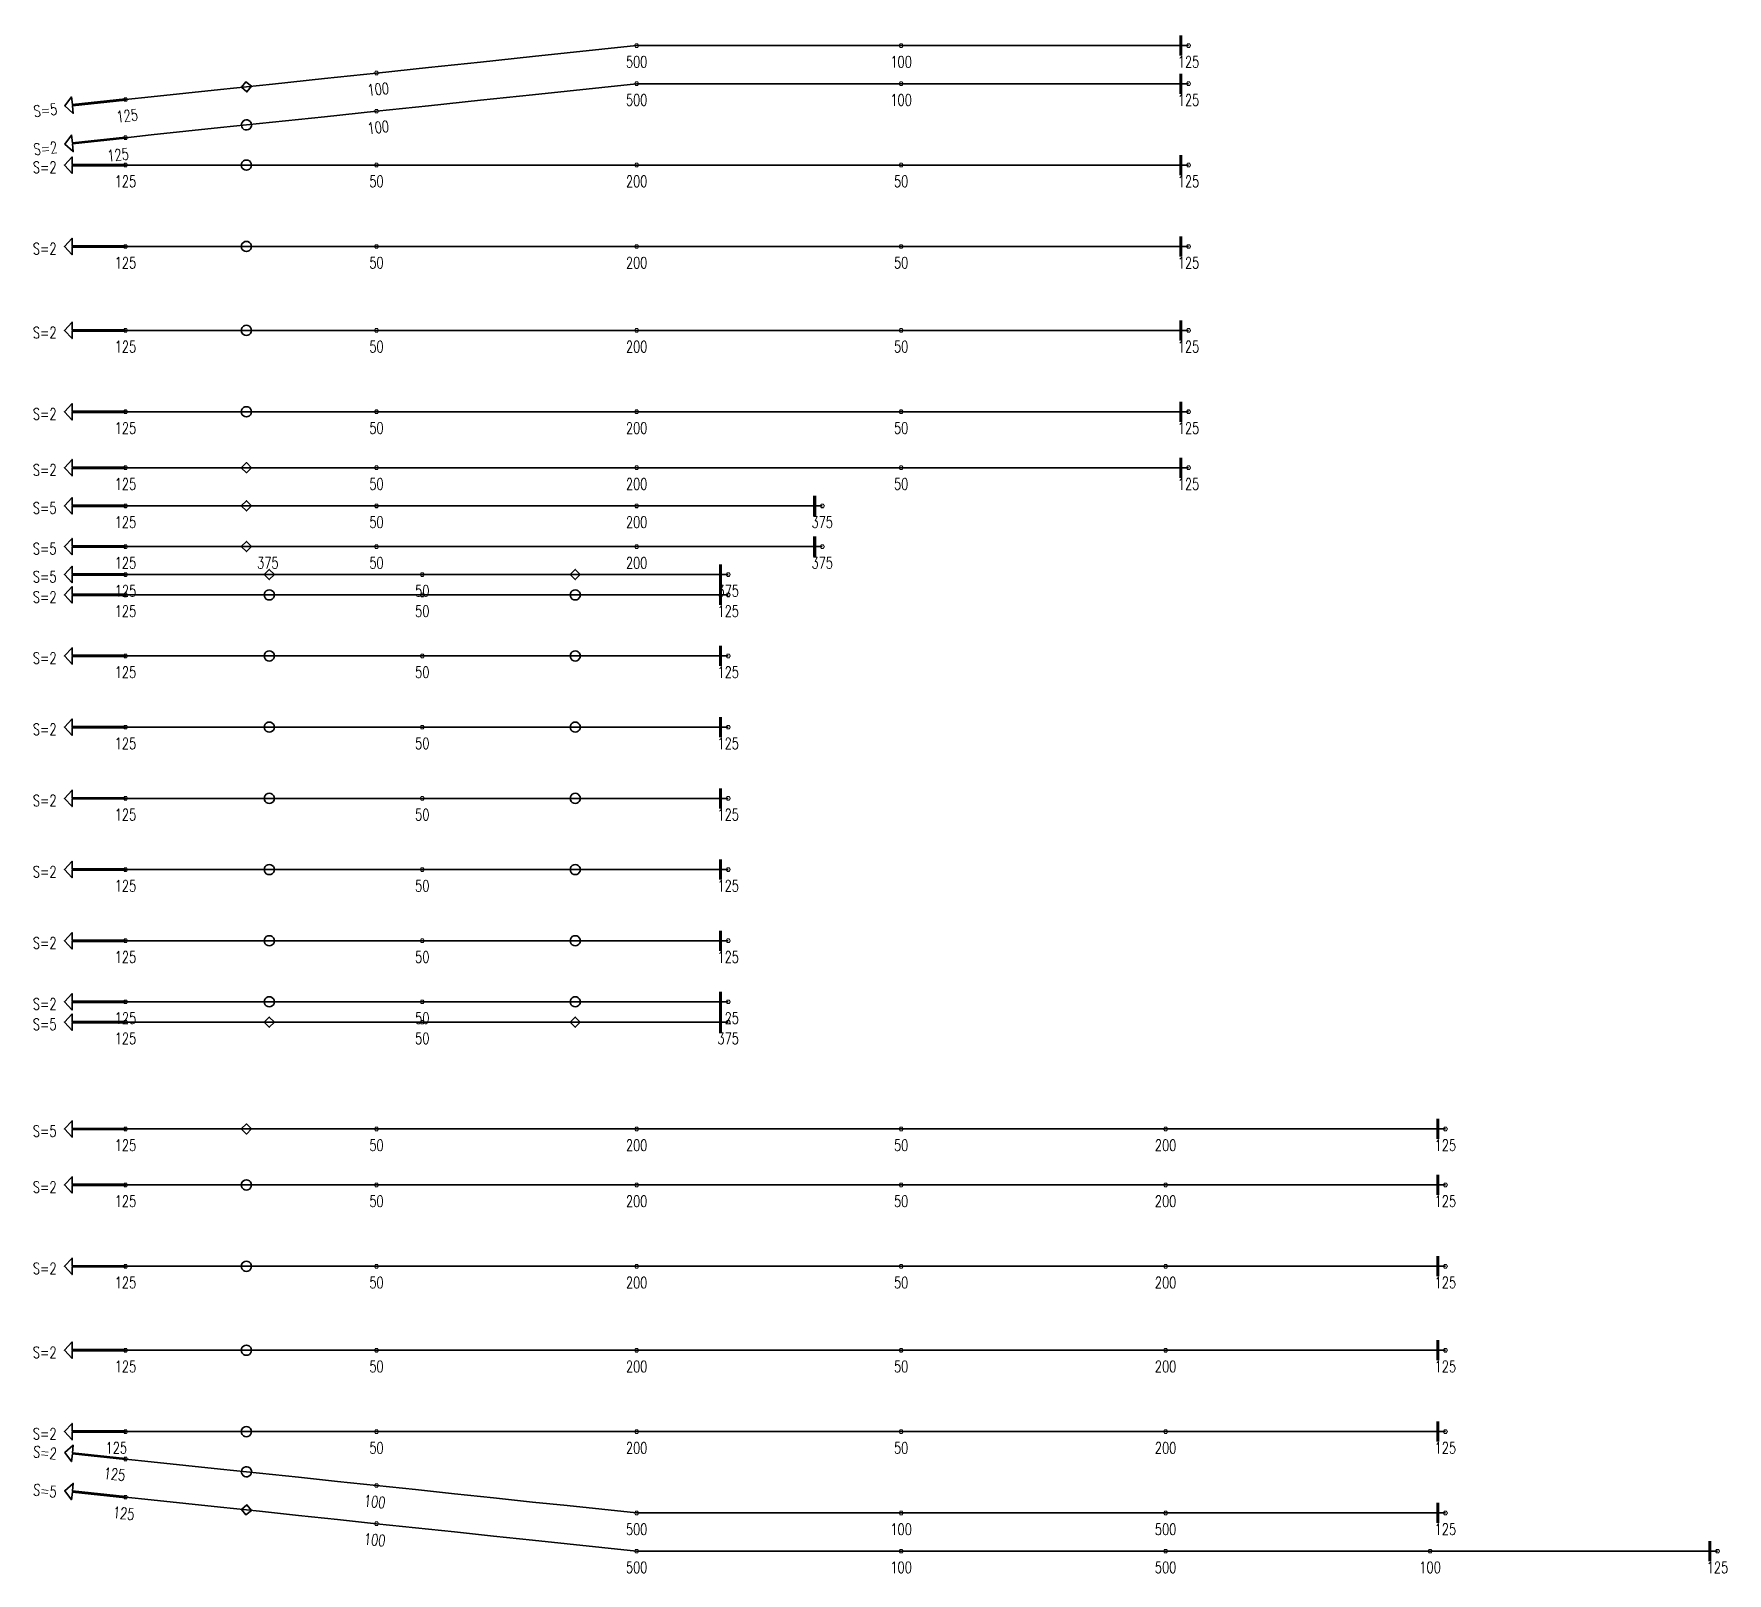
# Model space of a CAD drawing. Header units: millimetres. Extents: x 130400 to 587758, y -25561 to 40710.
# Drawn here: x 380799 to 414090, y 8467 to 38730 of the extents above; entities that cross this region are included whole.
import ezdxf

# ---------------------------------------------------------------- set-up
doc = ezdxf.new("R2010")
doc.units = ezdxf.units.MM
doc.layers.add('Current plane_Column', color=7, linetype='Continuous', true_color=0x4b00ff)
doc.layers.add('NDC_S-TENDON', color=6, linetype='Continuous', lineweight=35)
doc.layers.add('NDC_S_ANNO', color=7, linetype='Continuous', lineweight=20)
doc.styles.add('NDC_ANNO', font='', dxfattribs={"width": 0.8})
doc.styles.get('NDC_ANNO').set_extended_font_data('Dotum')

# ---------------------------------------------------------------- blocks, each defined once
blk = doc.blocks.new('HTB TDX')
at = {"layer": 'NDC_S-TENDON', "linetype": 'Continuous'}
for points, elevation in [([(10090, 29000, 20, 20, 0), (10070, 29035, 20, 20, 0), (10030, 29035, 20, 20, 0), (10010, 29000, 20, 20, 0), (10030, 28965, 20, 20, 0), (10070, 28965, 20, 20, 0)], 3600), ([(10090, 29000, 20, 20, 0), (10070, 29035, 20, 20, 0), (10030, 29035, 20, 20, 0), (10010, 29000, 20, 20, 0), (10030, 28965, 20, 20, 0), (10070, 28965, 20, 20, 0)], 3600), ([(10090, 29000, 20, 20, 0), (10070, 29035, 20, 20, 0), (10030, 29035, 20, 20, 0), (10010, 29000, 20, 20, 0), (10030, 28965, 20, 20, 0), (10070, 28965, 20, 20, 0)], 3600), ([(10090, 29000, 20, 20, 0), (10070, 29035, 20, 20, 0), (10030, 29035, 20, 20, 0), (10010, 29000, 20, 20, 0), (10030, 28965, 20, 20, 0), (10070, 28965, 20, 20, 0)], 3600), ([(15290, 29000, 20, 20, 0), (15270, 29035, 20, 20, 0), (15230, 29035, 20, 20, 0), (15210, 29000, 20, 20, 0), (15230, 28965, 20, 20, 0), (15270, 28965, 20, 20, 0)], 3200), ([(15290, 29000, 20, 20, 0), (15270, 29035, 20, 20, 0), (15230, 29035, 20, 20, 0), (15210, 29000, 20, 20, 0), (15230, 28965, 20, 20, 0), (15270, 28965, 20, 20, 0)], 3200), ([(20940, 29000, 20, 20, 0), (20920, 29035, 20, 20, 0), (20880, 29035, 20, 20, 0), (20860, 29000, 20, 20, 0), (20880, 28965, 20, 20, 0), (20920, 28965, 20, 20, 0)], 0), ([(20940, 29000, 20, 20, 0), (20920, 29035, 20, 20, 0), (20880, 29035, 20, 20, 0), (20860, 29000, 20, 20, 0), (20880, 28965, 20, 20, 0), (20920, 28965, 20, 20, 0)], 0), ([(4975, 28460, 20, 20, 0), (4955, 28494, 20, 20, 0), (4915, 28494, 20, 20, 0), (4895, 28460, 20, 20, 0), (4915, 28425, 20, 20, 0), (4955, 28425, 20, 20, 0)], 3200), ([(4975, 28460, 20, 20, 0), (4955, 28494, 20, 20, 0), (4915, 28494, 20, 20, 0), (4895, 28460, 20, 20, 0), (4915, 28425, 20, 20, 0), (4955, 28425, 20, 20, 0)], 3200), ([(40, 27939, 20, 20, 0), (20, 27973, 20, 20, 0), (-20, 27973, 20, 20, 0), (-40, 27939, 20, 20, 0), (-20, 27904, 20, 20, 0), (20, 27904, 20, 20, 0)], 3575), ([(40, 27939, 20, 20, 0), (20, 27973, 20, 20, 0), (-20, 27973, 20, 20, 0), (-40, 27939, 20, 20, 0), (-20, 27904, 20, 20, 0), (20, 27904, 20, 20, 0)], 3575), ([(10090, 28250, 20, 20, 0), (10070, 28285, 20, 20, 0), (10030, 28285, 20, 20, 0), (10010, 28250, 20, 20, 0), (10030, 28215, 20, 20, 0), (10070, 28215, 20, 20, 0)], 3600), ([(10090, 28250, 20, 20, 0), (10070, 28285, 20, 20, 0), (10030, 28285, 20, 20, 0), (10010, 28250, 20, 20, 0), (10030, 28215, 20, 20, 0), (10070, 28215, 20, 20, 0)], 3600), ([(10090, 28250, 20, 20, 0), (10070, 28285, 20, 20, 0), (10030, 28285, 20, 20, 0), (10010, 28250, 20, 20, 0), (10030, 28215, 20, 20, 0), (10070, 28215, 20, 20, 0)], 3600), ([(10090, 28250, 20, 20, 0), (10070, 28285, 20, 20, 0), (10030, 28285, 20, 20, 0), (10010, 28250, 20, 20, 0), (10030, 28215, 20, 20, 0), (10070, 28215, 20, 20, 0)], 3600), ([(15290, 28250, 20, 20, 0), (15270, 28285, 20, 20, 0), (15230, 28285, 20, 20, 0), (15210, 28250, 20, 20, 0), (15230, 28215, 20, 20, 0), (15270, 28215, 20, 20, 0)], 3200), ([(15290, 28250, 20, 20, 0), (15270, 28285, 20, 20, 0), (15230, 28285, 20, 20, 0), (15210, 28250, 20, 20, 0), (15230, 28215, 20, 20, 0), (15270, 28215, 20, 20, 0)], 3200), ([(20940, 28250, 20, 20, 0), (20920, 28285, 20, 20, 0), (20880, 28285, 20, 20, 0), (20860, 28250, 20, 20, 0), (20880, 28215, 20, 20, 0), (20920, 28215, 20, 20, 0)], 3588), ([(20940, 28250, 20, 20, 0), (20920, 28285, 20, 20, 0), (20880, 28285, 20, 20, 0), (20860, 28250, 20, 20, 0), (20880, 28215, 20, 20, 0), (20920, 28215, 20, 20, 0)], 3588), ([(4975, 27710, 20, 20, 0), (4955, 27744, 20, 20, 0), (4915, 27744, 20, 20, 0), (4895, 27710, 20, 20, 0), (4915, 27675, 20, 20, 0), (4955, 27675, 20, 20, 0)], 3200), ([(4975, 27710, 20, 20, 0), (4955, 27744, 20, 20, 0), (4915, 27744, 20, 20, 0), (4895, 27710, 20, 20, 0), (4915, 27675, 20, 20, 0), (4955, 27675, 20, 20, 0)], 3200), ([(40, 27189, 20, 20, 0), (20, 27223, 20, 20, 0), (-20, 27223, 20, 20, 0), (-40, 27189, 20, 20, 0), (-20, 27154, 20, 20, 0), (20, 27154, 20, 20, 0)], 3575), ([(40, 27189, 20, 20, 0), (20, 27223, 20, 20, 0), (-20, 27223, 20, 20, 0), (-40, 27189, 20, 20, 0), (-20, 27154, 20, 20, 0), (20, 27154, 20, 20, 0)], 3575), ([(40, 26650, 20, 20, 0), (20, 26685, 20, 20, 0), (-20, 26685, 20, 20, 0), (-40, 26650, 20, 20, 0), (-20, 26615, 20, 20, 0), (20, 26615, 20, 20, 0)], 3575), ([(40, 26650, 20, 20, 0), (20, 26685, 20, 20, 0), (-20, 26685, 20, 20, 0), (-40, 26650, 20, 20, 0), (-20, 26615, 20, 20, 0), (20, 26615, 20, 20, 0)], 3575), ([(4975, 26650, 20, 20, 0), (4955, 26685, 20, 20, 0), (4915, 26685, 20, 20, 0), (4895, 26650, 20, 20, 0), (4915, 26615, 20, 20, 0), (4955, 26615, 20, 20, 0)], 3500), ([(4975, 26650, 20, 20, 0), (4955, 26685, 20, 20, 0), (4915, 26685, 20, 20, 0), (4895, 26650, 20, 20, 0), (4915, 26615, 20, 20, 0), (4955, 26615, 20, 20, 0)], 3500), ([(10090, 26650, 20, 20, 0), (10070, 26685, 20, 20, 0), (10030, 26685, 20, 20, 0), (10010, 26650, 20, 20, 0), (10030, 26615, 20, 20, 0), (10070, 26615, 20, 20, 0)], 3650), ([(10090, 26650, 20, 20, 0), (10070, 26685, 20, 20, 0), (10030, 26685, 20, 20, 0), (10010, 26650, 20, 20, 0), (10030, 26615, 20, 20, 0), (10070, 26615, 20, 20, 0)], 3650), ([(10090, 26650, 20, 20, 0), (10070, 26685, 20, 20, 0), (10030, 26685, 20, 20, 0), (10010, 26650, 20, 20, 0), (10030, 26615, 20, 20, 0), (10070, 26615, 20, 20, 0)], 3650), ([(10090, 26650, 20, 20, 0), (10070, 26685, 20, 20, 0), (10030, 26685, 20, 20, 0), (10010, 26650, 20, 20, 0), (10030, 26615, 20, 20, 0), (10070, 26615, 20, 20, 0)], 3650), ([(15290, 26650, 20, 20, 0), (15270, 26685, 20, 20, 0), (15230, 26685, 20, 20, 0), (15210, 26650, 20, 20, 0), (15230, 26615, 20, 20, 0), (15270, 26615, 20, 20, 0)], 3500), ([(15290, 26650, 20, 20, 0), (15270, 26685, 20, 20, 0), (15230, 26685, 20, 20, 0), (15210, 26650, 20, 20, 0), (15230, 26615, 20, 20, 0), (15270, 26615, 20, 20, 0)], 3500), ([(20940, 26650, 20, 20, 0), (20920, 26685, 20, 20, 0), (20880, 26685, 20, 20, 0), (20860, 26650, 20, 20, 0), (20880, 26615, 20, 20, 0), (20920, 26615, 20, 20, 0)], 3646), ([(20940, 26650, 20, 20, 0), (20920, 26685, 20, 20, 0), (20880, 26685, 20, 20, 0), (20860, 26650, 20, 20, 0), (20880, 26615, 20, 20, 0), (20920, 26615, 20, 20, 0)], 3646), ([(40, 25050, 20, 20, 0), (20, 25085, 20, 20, 0), (-20, 25085, 20, 20, 0), (-40, 25050, 20, 20, 0), (-20, 25015, 20, 20, 0), (20, 25015, 20, 20, 0)], 3575), ([(40, 25050, 20, 20, 0), (20, 25085, 20, 20, 0), (-20, 25085, 20, 20, 0), (-40, 25050, 20, 20, 0), (-20, 25015, 20, 20, 0), (20, 25015, 20, 20, 0)], 3575), ([(4975, 25050, 20, 20, 0), (4955, 25085, 20, 20, 0), (4915, 25085, 20, 20, 0), (4895, 25050, 20, 20, 0), (4915, 25015, 20, 20, 0), (4955, 25015, 20, 20, 0)], 3500), ([(4975, 25050, 20, 20, 0), (4955, 25085, 20, 20, 0), (4915, 25085, 20, 20, 0), (4895, 25050, 20, 20, 0), (4915, 25015, 20, 20, 0), (4955, 25015, 20, 20, 0)], 3500), ([(10090, 25050, 20, 20, 0), (10070, 25085, 20, 20, 0), (10030, 25085, 20, 20, 0), (10010, 25050, 20, 20, 0), (10030, 25015, 20, 20, 0), (10070, 25015, 20, 20, 0)], 3650), ([(10090, 25050, 20, 20, 0), (10070, 25085, 20, 20, 0), (10030, 25085, 20, 20, 0), (10010, 25050, 20, 20, 0), (10030, 25015, 20, 20, 0), (10070, 25015, 20, 20, 0)], 3650), ([(10090, 25050, 20, 20, 0), (10070, 25085, 20, 20, 0), (10030, 25085, 20, 20, 0), (10010, 25050, 20, 20, 0), (10030, 25015, 20, 20, 0), (10070, 25015, 20, 20, 0)], 3650), ([(10090, 25050, 20, 20, 0), (10070, 25085, 20, 20, 0), (10030, 25085, 20, 20, 0), (10010, 25050, 20, 20, 0), (10030, 25015, 20, 20, 0), (10070, 25015, 20, 20, 0)], 3650), ([(15290, 25050, 20, 20, 0), (15270, 25085, 20, 20, 0), (15230, 25085, 20, 20, 0), (15210, 25050, 20, 20, 0), (15230, 25015, 20, 20, 0), (15270, 25015, 20, 20, 0)], 3500), ([(15290, 25050, 20, 20, 0), (15270, 25085, 20, 20, 0), (15230, 25085, 20, 20, 0), (15210, 25050, 20, 20, 0), (15230, 25015, 20, 20, 0), (15270, 25015, 20, 20, 0)], 3500), ([(20940, 25050, 20, 20, 0), (20920, 25085, 20, 20, 0), (20880, 25085, 20, 20, 0), (20860, 25050, 20, 20, 0), (20880, 25015, 20, 20, 0), (20920, 25015, 20, 20, 0)], 3646), ([(20940, 25050, 20, 20, 0), (20920, 25085, 20, 20, 0), (20880, 25085, 20, 20, 0), (20860, 25050, 20, 20, 0), (20880, 25015, 20, 20, 0), (20920, 25015, 20, 20, 0)], 3646), ([(40, 23400, 20, 20, 0), (20, 23435, 20, 20, 0), (-20, 23435, 20, 20, 0), (-40, 23400, 20, 20, 0), (-20, 23365, 20, 20, 0), (20, 23365, 20, 20, 0)], 3575), ([(40, 23400, 20, 20, 0), (20, 23435, 20, 20, 0), (-20, 23435, 20, 20, 0), (-40, 23400, 20, 20, 0), (-20, 23365, 20, 20, 0), (20, 23365, 20, 20, 0)], 3575), ([(4975, 23400, 20, 20, 0), (4955, 23435, 20, 20, 0), (4915, 23435, 20, 20, 0), (4895, 23400, 20, 20, 0), (4915, 23365, 20, 20, 0), (4955, 23365, 20, 20, 0)], 3500), ([(4975, 23400, 20, 20, 0), (4955, 23435, 20, 20, 0), (4915, 23435, 20, 20, 0), (4895, 23400, 20, 20, 0), (4915, 23365, 20, 20, 0), (4955, 23365, 20, 20, 0)], 3500), ([(10090, 23400, 20, 20, 0), (10070, 23435, 20, 20, 0), (10030, 23435, 20, 20, 0), (10010, 23400, 20, 20, 0), (10030, 23365, 20, 20, 0), (10070, 23365, 20, 20, 0)], 3650), ([(10090, 23400, 20, 20, 0), (10070, 23435, 20, 20, 0), (10030, 23435, 20, 20, 0), (10010, 23400, 20, 20, 0), (10030, 23365, 20, 20, 0), (10070, 23365, 20, 20, 0)], 3650), ([(10090, 23400, 20, 20, 0), (10070, 23435, 20, 20, 0), (10030, 23435, 20, 20, 0), (10010, 23400, 20, 20, 0), (10030, 23365, 20, 20, 0), (10070, 23365, 20, 20, 0)], 3650), ([(10090, 23400, 20, 20, 0), (10070, 23435, 20, 20, 0), (10030, 23435, 20, 20, 0), (10010, 23400, 20, 20, 0), (10030, 23365, 20, 20, 0), (10070, 23365, 20, 20, 0)], 3650), ([(15290, 23400, 20, 20, 0), (15270, 23435, 20, 20, 0), (15230, 23435, 20, 20, 0), (15210, 23400, 20, 20, 0), (15230, 23365, 20, 20, 0), (15270, 23365, 20, 20, 0)], 3500), ([(15290, 23400, 20, 20, 0), (15270, 23435, 20, 20, 0), (15230, 23435, 20, 20, 0), (15210, 23400, 20, 20, 0), (15230, 23365, 20, 20, 0), (15270, 23365, 20, 20, 0)], 3500), ([(20940, 23400, 20, 20, 0), (20920, 23435, 20, 20, 0), (20880, 23435, 20, 20, 0), (20860, 23400, 20, 20, 0), (20880, 23365, 20, 20, 0), (20920, 23365, 20, 20, 0)], 3646), ([(20940, 23400, 20, 20, 0), (20920, 23435, 20, 20, 0), (20880, 23435, 20, 20, 0), (20860, 23400, 20, 20, 0), (20880, 23365, 20, 20, 0), (20920, 23365, 20, 20, 0)], 3646), ([(40, 21800, 20, 20, 0), (20, 21835, 20, 20, 0), (-20, 21835, 20, 20, 0), (-40, 21800, 20, 20, 0), (-20, 21765, 20, 20, 0), (20, 21765, 20, 20, 0)], 3575), ([(40, 21800, 20, 20, 0), (20, 21835, 20, 20, 0), (-20, 21835, 20, 20, 0), (-40, 21800, 20, 20, 0), (-20, 21765, 20, 20, 0), (20, 21765, 20, 20, 0)], 3575), ([(4975, 21800, 20, 20, 0), (4955, 21835, 20, 20, 0), (4915, 21835, 20, 20, 0), (4895, 21800, 20, 20, 0), (4915, 21765, 20, 20, 0), (4955, 21765, 20, 20, 0)], 3500), ([(4975, 21800, 20, 20, 0), (4955, 21835, 20, 20, 0), (4915, 21835, 20, 20, 0), (4895, 21800, 20, 20, 0), (4915, 21765, 20, 20, 0), (4955, 21765, 20, 20, 0)], 3500), ([(10090, 21800, 20, 20, 0), (10070, 21835, 20, 20, 0), (10030, 21835, 20, 20, 0), (10010, 21800, 20, 20, 0), (10030, 21765, 20, 20, 0), (10070, 21765, 20, 20, 0)], 3650), ([(10090, 21800, 20, 20, 0), (10070, 21835, 20, 20, 0), (10030, 21835, 20, 20, 0), (10010, 21800, 20, 20, 0), (10030, 21765, 20, 20, 0), (10070, 21765, 20, 20, 0)], 3650), ([(10090, 21800, 20, 20, 0), (10070, 21835, 20, 20, 0), (10030, 21835, 20, 20, 0), (10010, 21800, 20, 20, 0), (10030, 21765, 20, 20, 0), (10070, 21765, 20, 20, 0)], 3650), ([(10090, 21800, 20, 20, 0), (10070, 21835, 20, 20, 0), (10030, 21835, 20, 20, 0), (10010, 21800, 20, 20, 0), (10030, 21765, 20, 20, 0), (10070, 21765, 20, 20, 0)], 3650), ([(15290, 21800, 20, 20, 0), (15270, 21835, 20, 20, 0), (15230, 21835, 20, 20, 0), (15210, 21800, 20, 20, 0), (15230, 21765, 20, 20, 0), (15270, 21765, 20, 20, 0)], 3500), ([(15290, 21800, 20, 20, 0), (15270, 21835, 20, 20, 0), (15230, 21835, 20, 20, 0), (15210, 21800, 20, 20, 0), (15230, 21765, 20, 20, 0), (15270, 21765, 20, 20, 0)], 3500), ([(20940, 21800, 20, 20, 0), (20920, 21835, 20, 20, 0), (20880, 21835, 20, 20, 0), (20860, 21800, 20, 20, 0), (20880, 21765, 20, 20, 0), (20920, 21765, 20, 20, 0)], 3646), ([(20940, 21800, 20, 20, 0), (20920, 21835, 20, 20, 0), (20880, 21835, 20, 20, 0), (20860, 21800, 20, 20, 0), (20880, 21765, 20, 20, 0), (20920, 21765, 20, 20, 0)], 3646), ([(40, 20700, 20, 20, 0), (20, 20735, 20, 20, 0), (-20, 20735, 20, 20, 0), (-40, 20700, 20, 20, 0), (-20, 20665, 20, 20, 0), (20, 20665, 20, 20, 0)], 3575), ([(40, 20700, 20, 20, 0), (20, 20735, 20, 20, 0), (-20, 20735, 20, 20, 0), (-40, 20700, 20, 20, 0), (-20, 20665, 20, 20, 0), (20, 20665, 20, 20, 0)], 3575), ([(4975, 20700, 20, 20, 0), (4955, 20735, 20, 20, 0), (4915, 20735, 20, 20, 0), (4895, 20700, 20, 20, 0), (4915, 20665, 20, 20, 0), (4955, 20665, 20, 20, 0)], 3500), ([(4975, 20700, 20, 20, 0), (4955, 20735, 20, 20, 0), (4915, 20735, 20, 20, 0), (4895, 20700, 20, 20, 0), (4915, 20665, 20, 20, 0), (4955, 20665, 20, 20, 0)], 3500), ([(10090, 20700, 20, 20, 0), (10070, 20735, 20, 20, 0), (10030, 20735, 20, 20, 0), (10010, 20700, 20, 20, 0), (10030, 20665, 20, 20, 0), (10070, 20665, 20, 20, 0)], 3650), ([(10090, 20700, 20, 20, 0), (10070, 20735, 20, 20, 0), (10030, 20735, 20, 20, 0), (10010, 20700, 20, 20, 0), (10030, 20665, 20, 20, 0), (10070, 20665, 20, 20, 0)], 3650), ([(10090, 20700, 20, 20, 0), (10070, 20735, 20, 20, 0), (10030, 20735, 20, 20, 0), (10010, 20700, 20, 20, 0), (10030, 20665, 20, 20, 0), (10070, 20665, 20, 20, 0)], 3650), ([(10090, 20700, 20, 20, 0), (10070, 20735, 20, 20, 0), (10030, 20735, 20, 20, 0), (10010, 20700, 20, 20, 0), (10030, 20665, 20, 20, 0), (10070, 20665, 20, 20, 0)], 3650), ([(15290, 20700, 20, 20, 0), (15270, 20735, 20, 20, 0), (15230, 20735, 20, 20, 0), (15210, 20700, 20, 20, 0), (15230, 20665, 20, 20, 0), (15270, 20665, 20, 20, 0)], 3500), ([(15290, 20700, 20, 20, 0), (15270, 20735, 20, 20, 0), (15230, 20735, 20, 20, 0), (15210, 20700, 20, 20, 0), (15230, 20665, 20, 20, 0), (15270, 20665, 20, 20, 0)], 3500), ([(20940, 20700, 20, 20, 0), (20920, 20735, 20, 20, 0), (20880, 20735, 20, 20, 0), (20860, 20700, 20, 20, 0), (20880, 20665, 20, 20, 0), (20920, 20665, 20, 20, 0)], 3646), ([(20940, 20700, 20, 20, 0), (20920, 20735, 20, 20, 0), (20880, 20735, 20, 20, 0), (20860, 20700, 20, 20, 0), (20880, 20665, 20, 20, 0), (20920, 20665, 20, 20, 0)], 3646), ([(40, 19950, 20, 20, 0), (20, 19985, 20, 20, 0), (-20, 19985, 20, 20, 0), (-40, 19950, 20, 20, 0), (-20, 19915, 20, 20, 0), (20, 19915, 20, 20, 0)], 3610), ([(40, 19950, 20, 20, 0), (20, 19985, 20, 20, 0), (-20, 19985, 20, 20, 0), (-40, 19950, 20, 20, 0), (-20, 19915, 20, 20, 0), (20, 19915, 20, 20, 0)], 3610), ([(4975, 19950, 20, 20, 0), (4955, 19985, 20, 20, 0), (4915, 19985, 20, 20, 0), (4895, 19950, 20, 20, 0), (4915, 19915, 20, 20, 0), (4955, 19915, 20, 20, 0)], 3535), ([(4975, 19950, 20, 20, 0), (4955, 19985, 20, 20, 0), (4915, 19985, 20, 20, 0), (4895, 19950, 20, 20, 0), (4915, 19915, 20, 20, 0), (4955, 19915, 20, 20, 0)], 3535), ([(10090, 19950, 20, 20, 0), (10070, 19985, 20, 20, 0), (10030, 19985, 20, 20, 0), (10010, 19950, 20, 20, 0), (10030, 19915, 20, 20, 0), (10070, 19915, 20, 20, 0)], 3685), ([(10090, 19950, 20, 20, 0), (10070, 19985, 20, 20, 0), (10030, 19985, 20, 20, 0), (10010, 19950, 20, 20, 0), (10030, 19915, 20, 20, 0), (10070, 19915, 20, 20, 0)], 3685), ([(10090, 19950, 20, 20, 0), (10070, 19985, 20, 20, 0), (10030, 19985, 20, 20, 0), (10010, 19950, 20, 20, 0), (10030, 19915, 20, 20, 0), (10070, 19915, 20, 20, 0)], 3685), ([(10090, 19950, 20, 20, 0), (10070, 19985, 20, 20, 0), (10030, 19985, 20, 20, 0), (10010, 19950, 20, 20, 0), (10030, 19915, 20, 20, 0), (10070, 19915, 20, 20, 0)], 3685), ([(13740, 19950, 20, 20, 0), (13720, 19985, 20, 20, 0), (13680, 19985, 20, 20, 0), (13660, 19950, 20, 20, 0), (13680, 19915, 20, 20, 0), (13720, 19915, 20, 20, 0)], 3575), ([(13740, 19950, 20, 20, 0), (13720, 19985, 20, 20, 0), (13680, 19985, 20, 20, 0), (13660, 19950, 20, 20, 0), (13680, 19915, 20, 20, 0), (13720, 19915, 20, 20, 0)], 3575), ([(40, 19150, 20, 20, 0), (20, 19185, 20, 20, 0), (-20, 19185, 20, 20, 0), (-40, 19150, 20, 20, 0), (-20, 19115, 20, 20, 0), (20, 19115, 20, 20, 0)], 3610), ([(40, 19150, 20, 20, 0), (20, 19185, 20, 20, 0), (-20, 19185, 20, 20, 0), (-40, 19150, 20, 20, 0), (-20, 19115, 20, 20, 0), (20, 19115, 20, 20, 0)], 3610), ([(4975, 19150, 20, 20, 0), (4955, 19185, 20, 20, 0), (4915, 19185, 20, 20, 0), (4895, 19150, 20, 20, 0), (4915, 19115, 20, 20, 0), (4955, 19115, 20, 20, 0)], 3535), ([(4975, 19150, 20, 20, 0), (4955, 19185, 20, 20, 0), (4915, 19185, 20, 20, 0), (4895, 19150, 20, 20, 0), (4915, 19115, 20, 20, 0), (4955, 19115, 20, 20, 0)], 3535), ([(10090, 19150, 20, 20, 0), (10070, 19185, 20, 20, 0), (10030, 19185, 20, 20, 0), (10010, 19150, 20, 20, 0), (10030, 19115, 20, 20, 0), (10070, 19115, 20, 20, 0)], 3685), ([(10090, 19150, 20, 20, 0), (10070, 19185, 20, 20, 0), (10030, 19185, 20, 20, 0), (10010, 19150, 20, 20, 0), (10030, 19115, 20, 20, 0), (10070, 19115, 20, 20, 0)], 3685), ([(10090, 19150, 20, 20, 0), (10070, 19185, 20, 20, 0), (10030, 19185, 20, 20, 0), (10010, 19150, 20, 20, 0), (10030, 19115, 20, 20, 0), (10070, 19115, 20, 20, 0)], 3685), ([(10090, 19150, 20, 20, 0), (10070, 19185, 20, 20, 0), (10030, 19185, 20, 20, 0), (10010, 19150, 20, 20, 0), (10030, 19115, 20, 20, 0), (10070, 19115, 20, 20, 0)], 3685), ([(13740, 19150, 20, 20, 0), (13720, 19185, 20, 20, 0), (13680, 19185, 20, 20, 0), (13660, 19150, 20, 20, 0), (13680, 19115, 20, 20, 0), (13720, 19115, 20, 20, 0)], 3575), ([(13740, 19150, 20, 20, 0), (13720, 19185, 20, 20, 0), (13680, 19185, 20, 20, 0), (13660, 19150, 20, 20, 0), (13680, 19115, 20, 20, 0), (13720, 19115, 20, 20, 0)], 3575), ([(40, 18600, 20, 20, 0), (20, 18635, 20, 20, 0), (-20, 18635, 20, 20, 0), (-40, 18600, 20, 20, 0), (-20, 18565, 20, 20, 0), (20, 18565, 20, 20, 0)], 3575), ([(40, 18600, 20, 20, 0), (20, 18635, 20, 20, 0), (-20, 18635, 20, 20, 0), (-40, 18600, 20, 20, 0), (-20, 18565, 20, 20, 0), (20, 18565, 20, 20, 0)], 3575), ([(5875, 18600, 20, 20, 0), (5855, 18635, 20, 20, 0), (5815, 18635, 20, 20, 0), (5795, 18600, 20, 20, 0), (5815, 18565, 20, 20, 0), (5855, 18565, 20, 20, 0)], 3250), ([(5875, 18600, 20, 20, 0), (5855, 18635, 20, 20, 0), (5815, 18635, 20, 20, 0), (5795, 18600, 20, 20, 0), (5815, 18565, 20, 20, 0), (5855, 18565, 20, 20, 0)], 3250), ([(11890, 18600, 20, 20, 0), (11870, 18635, 20, 20, 0), (11830, 18635, 20, 20, 0), (11810, 18600, 20, 20, 0), (11830, 18565, 20, 20, 0), (11870, 18565, 20, 20, 0)], 3575), ([(11890, 18600, 20, 20, 0), (11870, 18635, 20, 20, 0), (11830, 18635, 20, 20, 0), (11810, 18600, 20, 20, 0), (11830, 18565, 20, 20, 0), (11870, 18565, 20, 20, 0)], 3575), ([(40, 18200, 20, 20, 0), (20, 18235, 20, 20, 0), (-20, 18235, 20, 20, 0), (-40, 18200, 20, 20, 0), (-20, 18165, 20, 20, 0), (20, 18165, 20, 20, 0)], 3575), ([(40, 18200, 20, 20, 0), (20, 18235, 20, 20, 0), (-20, 18235, 20, 20, 0), (-40, 18200, 20, 20, 0), (-20, 18165, 20, 20, 0), (20, 18165, 20, 20, 0)], 3575), ([(5875, 18200, 20, 20, 0), (5855, 18235, 20, 20, 0), (5815, 18235, 20, 20, 0), (5795, 18200, 20, 20, 0), (5815, 18165, 20, 20, 0), (5855, 18165, 20, 20, 0)], 3250), ([(5875, 18200, 20, 20, 0), (5855, 18235, 20, 20, 0), (5815, 18235, 20, 20, 0), (5795, 18200, 20, 20, 0), (5815, 18165, 20, 20, 0), (5855, 18165, 20, 20, 0)], 3250), ([(11890, 18200, 20, 20, 0), (11870, 18235, 20, 20, 0), (11830, 18235, 20, 20, 0), (11810, 18200, 20, 20, 0), (11830, 18165, 20, 20, 0), (11870, 18165, 20, 20, 0)], 3575), ([(11890, 18200, 20, 20, 0), (11870, 18235, 20, 20, 0), (11830, 18235, 20, 20, 0), (11810, 18200, 20, 20, 0), (11830, 18165, 20, 20, 0), (11870, 18165, 20, 20, 0)], 3575), ([(40, 17000, 20, 20, 0), (20, 17035, 20, 20, 0), (-20, 17035, 20, 20, 0), (-40, 17000, 20, 20, 0), (-20, 16965, 20, 20, 0), (20, 16965, 20, 20, 0)], 3575), ([(40, 17000, 20, 20, 0), (20, 17035, 20, 20, 0), (-20, 17035, 20, 20, 0), (-40, 17000, 20, 20, 0), (-20, 16965, 20, 20, 0), (20, 16965, 20, 20, 0)], 3575), ([(5875, 17000, 20, 20, 0), (5855, 17035, 20, 20, 0), (5815, 17035, 20, 20, 0), (5795, 17000, 20, 20, 0), (5815, 16965, 20, 20, 0), (5855, 16965, 20, 20, 0)], 3500), ([(5875, 17000, 20, 20, 0), (5855, 17035, 20, 20, 0), (5815, 17035, 20, 20, 0), (5795, 17000, 20, 20, 0), (5815, 16965, 20, 20, 0), (5855, 16965, 20, 20, 0)], 3500), ([(11890, 17000, 20, 20, 0), (11870, 17035, 20, 20, 0), (11830, 17035, 20, 20, 0), (11810, 17000, 20, 20, 0), (11830, 16965, 20, 20, 0), (11870, 16965, 20, 20, 0)], 3575), ([(11890, 17000, 20, 20, 0), (11870, 17035, 20, 20, 0), (11830, 17035, 20, 20, 0), (11810, 17000, 20, 20, 0), (11830, 16965, 20, 20, 0), (11870, 16965, 20, 20, 0)], 3575), ([(40, 15600, 20, 20, 0), (20, 15635, 20, 20, 0), (-20, 15635, 20, 20, 0), (-40, 15600, 20, 20, 0), (-20, 15565, 20, 20, 0), (20, 15565, 20, 20, 0)], 3577), ([(40, 15600, 20, 20, 0), (20, 15635, 20, 20, 0), (-20, 15635, 20, 20, 0), (-40, 15600, 20, 20, 0), (-20, 15565, 20, 20, 0), (20, 15565, 20, 20, 0)], 3577), ([(5875, 15600, 20, 20, 0), (5855, 15635, 20, 20, 0), (5815, 15635, 20, 20, 0), (5795, 15600, 20, 20, 0), (5815, 15565, 20, 20, 0), (5855, 15565, 20, 20, 0)], 3502), ([(5875, 15600, 20, 20, 0), (5855, 15635, 20, 20, 0), (5815, 15635, 20, 20, 0), (5795, 15600, 20, 20, 0), (5815, 15565, 20, 20, 0), (5855, 15565, 20, 20, 0)], 3502), ([(11890, 15600, 20, 20, 0), (11870, 15635, 20, 20, 0), (11830, 15635, 20, 20, 0), (11810, 15600, 20, 20, 0), (11830, 15565, 20, 20, 0), (11870, 15565, 20, 20, 0)], 3577), ([(11890, 15600, 20, 20, 0), (11870, 15635, 20, 20, 0), (11830, 15635, 20, 20, 0), (11810, 15600, 20, 20, 0), (11830, 15565, 20, 20, 0), (11870, 15565, 20, 20, 0)], 3577), ([(40, 14200, 20, 20, 0), (20, 14235, 20, 20, 0), (-20, 14235, 20, 20, 0), (-40, 14200, 20, 20, 0), (-20, 14165, 20, 20, 0), (20, 14165, 20, 20, 0)], 3573), ([(40, 14200, 20, 20, 0), (20, 14235, 20, 20, 0), (-20, 14235, 20, 20, 0), (-40, 14200, 20, 20, 0), (-20, 14165, 20, 20, 0), (20, 14165, 20, 20, 0)], 3573), ([(5875, 14200, 20, 20, 0), (5855, 14235, 20, 20, 0), (5815, 14235, 20, 20, 0), (5795, 14200, 20, 20, 0), (5815, 14165, 20, 20, 0), (5855, 14165, 20, 20, 0)], 3498), ([(5875, 14200, 20, 20, 0), (5855, 14235, 20, 20, 0), (5815, 14235, 20, 20, 0), (5795, 14200, 20, 20, 0), (5815, 14165, 20, 20, 0), (5855, 14165, 20, 20, 0)], 3498), ([(11890, 14200, 20, 20, 0), (11870, 14235, 20, 20, 0), (11830, 14235, 20, 20, 0), (11810, 14200, 20, 20, 0), (11830, 14165, 20, 20, 0), (11870, 14165, 20, 20, 0)], 3573), ([(11890, 14200, 20, 20, 0), (11870, 14235, 20, 20, 0), (11830, 14235, 20, 20, 0), (11810, 14200, 20, 20, 0), (11830, 14165, 20, 20, 0), (11870, 14165, 20, 20, 0)], 3573), ([(40, 12800, 20, 20, 0), (20, 12835, 20, 20, 0), (-20, 12835, 20, 20, 0), (-40, 12800, 20, 20, 0), (-20, 12765, 20, 20, 0), (20, 12765, 20, 20, 0)], 3581), ([(40, 12800, 20, 20, 0), (20, 12835, 20, 20, 0), (-20, 12835, 20, 20, 0), (-40, 12800, 20, 20, 0), (-20, 12765, 20, 20, 0), (20, 12765, 20, 20, 0)], 3581), ([(5875, 12800, 20, 20, 0), (5855, 12835, 20, 20, 0), (5815, 12835, 20, 20, 0), (5795, 12800, 20, 20, 0), (5815, 12765, 20, 20, 0), (5855, 12765, 20, 20, 0)], 3506), ([(5875, 12800, 20, 20, 0), (5855, 12835, 20, 20, 0), (5815, 12835, 20, 20, 0), (5795, 12800, 20, 20, 0), (5815, 12765, 20, 20, 0), (5855, 12765, 20, 20, 0)], 3506), ([(11890, 12800, 20, 20, 0), (11870, 12835, 20, 20, 0), (11830, 12835, 20, 20, 0), (11810, 12800, 20, 20, 0), (11830, 12765, 20, 20, 0), (11870, 12765, 20, 20, 0)], 3581), ([(11890, 12800, 20, 20, 0), (11870, 12835, 20, 20, 0), (11830, 12835, 20, 20, 0), (11810, 12800, 20, 20, 0), (11830, 12765, 20, 20, 0), (11870, 12765, 20, 20, 0)], 3581), ([(40, 11400, 20, 20, 0), (20, 11435, 20, 20, 0), (-20, 11435, 20, 20, 0), (-40, 11400, 20, 20, 0), (-20, 11365, 20, 20, 0), (20, 11365, 20, 20, 0)], 3575), ([(40, 11400, 20, 20, 0), (20, 11435, 20, 20, 0), (-20, 11435, 20, 20, 0), (-40, 11400, 20, 20, 0), (-20, 11365, 20, 20, 0), (20, 11365, 20, 20, 0)], 3575), ([(5875, 11400, 20, 20, 0), (5855, 11435, 20, 20, 0), (5815, 11435, 20, 20, 0), (5795, 11400, 20, 20, 0), (5815, 11365, 20, 20, 0), (5855, 11365, 20, 20, 0)], 3500), ([(5875, 11400, 20, 20, 0), (5855, 11435, 20, 20, 0), (5815, 11435, 20, 20, 0), (5795, 11400, 20, 20, 0), (5815, 11365, 20, 20, 0), (5855, 11365, 20, 20, 0)], 3500), ([(11890, 11400, 20, 20, 0), (11870, 11435, 20, 20, 0), (11830, 11435, 20, 20, 0), (11810, 11400, 20, 20, 0), (11830, 11365, 20, 20, 0), (11870, 11365, 20, 20, 0)], 3575), ([(11890, 11400, 20, 20, 0), (11870, 11435, 20, 20, 0), (11830, 11435, 20, 20, 0), (11810, 11400, 20, 20, 0), (11830, 11365, 20, 20, 0), (11870, 11365, 20, 20, 0)], 3575), ([(40, 10200, 20, 20, 0), (20, 10235, 20, 20, 0), (-20, 10235, 20, 20, 0), (-40, 10200, 20, 20, 0), (-20, 10165, 20, 20, 0), (20, 10165, 20, 20, 0)], 3575), ([(40, 10200, 20, 20, 0), (20, 10235, 20, 20, 0), (-20, 10235, 20, 20, 0), (-40, 10200, 20, 20, 0), (-20, 10165, 20, 20, 0), (20, 10165, 20, 20, 0)], 3575), ([(5875, 10200, 20, 20, 0), (5855, 10235, 20, 20, 0), (5815, 10235, 20, 20, 0), (5795, 10200, 20, 20, 0), (5815, 10165, 20, 20, 0), (5855, 10165, 20, 20, 0)], 3250), ([(5875, 10200, 20, 20, 0), (5855, 10235, 20, 20, 0), (5815, 10235, 20, 20, 0), (5795, 10200, 20, 20, 0), (5815, 10165, 20, 20, 0), (5855, 10165, 20, 20, 0)], 3250), ([(11890, 10200, 20, 20, 0), (11870, 10235, 20, 20, 0), (11830, 10235, 20, 20, 0), (11810, 10200, 20, 20, 0), (11830, 10165, 20, 20, 0), (11870, 10165, 20, 20, 0)], 3575), ([(11890, 10200, 20, 20, 0), (11870, 10235, 20, 20, 0), (11830, 10235, 20, 20, 0), (11810, 10200, 20, 20, 0), (11830, 10165, 20, 20, 0), (11870, 10165, 20, 20, 0)], 3575), ([(40, 9800, 20, 20, 0), (20, 9835, 20, 20, 0), (-20, 9835, 20, 20, 0), (-40, 9800, 20, 20, 0), (-20, 9765, 20, 20, 0), (20, 9765, 20, 20, 0)], 3575), ([(40, 9800, 20, 20, 0), (20, 9835, 20, 20, 0), (-20, 9835, 20, 20, 0), (-40, 9800, 20, 20, 0), (-20, 9765, 20, 20, 0), (20, 9765, 20, 20, 0)], 3575), ([(5875, 9800, 20, 20, 0), (5855, 9835, 20, 20, 0), (5815, 9835, 20, 20, 0), (5795, 9800, 20, 20, 0), (5815, 9765, 20, 20, 0), (5855, 9765, 20, 20, 0)], 3250), ([(5875, 9800, 20, 20, 0), (5855, 9835, 20, 20, 0), (5815, 9835, 20, 20, 0), (5795, 9800, 20, 20, 0), (5815, 9765, 20, 20, 0), (5855, 9765, 20, 20, 0)], 3250), ([(11890, 9800, 20, 20, 0), (11870, 9835, 20, 20, 0), (11830, 9835, 20, 20, 0), (11810, 9800, 20, 20, 0), (11830, 9765, 20, 20, 0), (11870, 9765, 20, 20, 0)], 3575), ([(11890, 9800, 20, 20, 0), (11870, 9835, 20, 20, 0), (11830, 9835, 20, 20, 0), (11810, 9800, 20, 20, 0), (11830, 9765, 20, 20, 0), (11870, 9765, 20, 20, 0)], 3575), ([(40, 7700, 20, 20, 0), (20, 7735, 20, 20, 0), (-20, 7735, 20, 20, 0), (-40, 7700, 20, 20, 0), (-20, 7665, 20, 20, 0), (20, 7665, 20, 20, 0)], 3575), ([(40, 7700, 20, 20, 0), (20, 7735, 20, 20, 0), (-20, 7735, 20, 20, 0), (-40, 7700, 20, 20, 0), (-20, 7665, 20, 20, 0), (20, 7665, 20, 20, 0)], 3575), ([(4975, 7700, 20, 20, 0), (4955, 7735, 20, 20, 0), (4915, 7735, 20, 20, 0), (4895, 7700, 20, 20, 0), (4915, 7665, 20, 20, 0), (4955, 7665, 20, 20, 0)], 3500), ([(4975, 7700, 20, 20, 0), (4955, 7735, 20, 20, 0), (4915, 7735, 20, 20, 0), (4895, 7700, 20, 20, 0), (4915, 7665, 20, 20, 0), (4955, 7665, 20, 20, 0)], 3500), ([(10090, 7700, 20, 20, 0), (10070, 7735, 20, 20, 0), (10030, 7735, 20, 20, 0), (10010, 7700, 20, 20, 0), (10030, 7665, 20, 20, 0), (10070, 7665, 20, 20, 0)], 3650), ([(10090, 7700, 20, 20, 0), (10070, 7735, 20, 20, 0), (10030, 7735, 20, 20, 0), (10010, 7700, 20, 20, 0), (10030, 7665, 20, 20, 0), (10070, 7665, 20, 20, 0)], 3650), ([(10090, 7700, 20, 20, 0), (10070, 7735, 20, 20, 0), (10030, 7735, 20, 20, 0), (10010, 7700, 20, 20, 0), (10030, 7665, 20, 20, 0), (10070, 7665, 20, 20, 0)], 3650), ([(10090, 7700, 20, 20, 0), (10070, 7735, 20, 20, 0), (10030, 7735, 20, 20, 0), (10010, 7700, 20, 20, 0), (10030, 7665, 20, 20, 0), (10070, 7665, 20, 20, 0)], 3650), ([(15290, 7700, 20, 20, 0), (15270, 7735, 20, 20, 0), (15230, 7735, 20, 20, 0), (15210, 7700, 20, 20, 0), (15230, 7665, 20, 20, 0), (15270, 7665, 20, 20, 0)], 3500), ([(15290, 7700, 20, 20, 0), (15270, 7735, 20, 20, 0), (15230, 7735, 20, 20, 0), (15210, 7700, 20, 20, 0), (15230, 7665, 20, 20, 0), (15270, 7665, 20, 20, 0)], 3500), ([(20490, 7700, 20, 20, 0), (20470, 7735, 20, 20, 0), (20430, 7735, 20, 20, 0), (20410, 7700, 20, 20, 0), (20430, 7665, 20, 20, 0), (20470, 7665, 20, 20, 0)], 3650), ([(20490, 7700, 20, 20, 0), (20470, 7735, 20, 20, 0), (20430, 7735, 20, 20, 0), (20410, 7700, 20, 20, 0), (20430, 7665, 20, 20, 0), (20470, 7665, 20, 20, 0)], 3650), ([(20490, 7700, 20, 20, 0), (20470, 7735, 20, 20, 0), (20430, 7735, 20, 20, 0), (20410, 7700, 20, 20, 0), (20430, 7665, 20, 20, 0), (20470, 7665, 20, 20, 0)], 3650), ([(20490, 7700, 20, 20, 0), (20470, 7735, 20, 20, 0), (20430, 7735, 20, 20, 0), (20410, 7700, 20, 20, 0), (20430, 7665, 20, 20, 0), (20470, 7665, 20, 20, 0)], 3650), ([(25990, 7700, 20, 20, 0), (25970, 7735, 20, 20, 0), (25930, 7735, 20, 20, 0), (25910, 7700, 20, 20, 0), (25930, 7665, 20, 20, 0), (25970, 7665, 20, 20, 0)], 3503), ([(25990, 7700, 20, 20, 0), (25970, 7735, 20, 20, 0), (25930, 7735, 20, 20, 0), (25910, 7700, 20, 20, 0), (25930, 7665, 20, 20, 0), (25970, 7665, 20, 20, 0)], 3503), ([(40, 6600, 20, 20, 0), (20, 6635, 20, 20, 0), (-20, 6635, 20, 20, 0), (-40, 6600, 20, 20, 0), (-20, 6565, 20, 20, 0), (20, 6565, 20, 20, 0)], 3575), ([(40, 6600, 20, 20, 0), (20, 6635, 20, 20, 0), (-20, 6635, 20, 20, 0), (-40, 6600, 20, 20, 0), (-20, 6565, 20, 20, 0), (20, 6565, 20, 20, 0)], 3575), ([(4975, 6600, 20, 20, 0), (4955, 6635, 20, 20, 0), (4915, 6635, 20, 20, 0), (4895, 6600, 20, 20, 0), (4915, 6565, 20, 20, 0), (4955, 6565, 20, 20, 0)], 3500), ([(4975, 6600, 20, 20, 0), (4955, 6635, 20, 20, 0), (4915, 6635, 20, 20, 0), (4895, 6600, 20, 20, 0), (4915, 6565, 20, 20, 0), (4955, 6565, 20, 20, 0)], 3500), ([(10090, 6600, 20, 20, 0), (10070, 6635, 20, 20, 0), (10030, 6635, 20, 20, 0), (10010, 6600, 20, 20, 0), (10030, 6565, 20, 20, 0), (10070, 6565, 20, 20, 0)], 3650), ([(10090, 6600, 20, 20, 0), (10070, 6635, 20, 20, 0), (10030, 6635, 20, 20, 0), (10010, 6600, 20, 20, 0), (10030, 6565, 20, 20, 0), (10070, 6565, 20, 20, 0)], 3650), ([(10090, 6600, 20, 20, 0), (10070, 6635, 20, 20, 0), (10030, 6635, 20, 20, 0), (10010, 6600, 20, 20, 0), (10030, 6565, 20, 20, 0), (10070, 6565, 20, 20, 0)], 3650), ([(10090, 6600, 20, 20, 0), (10070, 6635, 20, 20, 0), (10030, 6635, 20, 20, 0), (10010, 6600, 20, 20, 0), (10030, 6565, 20, 20, 0), (10070, 6565, 20, 20, 0)], 3650), ([(15290, 6600, 20, 20, 0), (15270, 6635, 20, 20, 0), (15230, 6635, 20, 20, 0), (15210, 6600, 20, 20, 0), (15230, 6565, 20, 20, 0), (15270, 6565, 20, 20, 0)], 3500), ([(15290, 6600, 20, 20, 0), (15270, 6635, 20, 20, 0), (15230, 6635, 20, 20, 0), (15210, 6600, 20, 20, 0), (15230, 6565, 20, 20, 0), (15270, 6565, 20, 20, 0)], 3500), ([(20490, 6600, 20, 20, 0), (20470, 6635, 20, 20, 0), (20430, 6635, 20, 20, 0), (20410, 6600, 20, 20, 0), (20430, 6565, 20, 20, 0), (20470, 6565, 20, 20, 0)], 3650), ([(20490, 6600, 20, 20, 0), (20470, 6635, 20, 20, 0), (20430, 6635, 20, 20, 0), (20410, 6600, 20, 20, 0), (20430, 6565, 20, 20, 0), (20470, 6565, 20, 20, 0)], 3650), ([(20490, 6600, 20, 20, 0), (20470, 6635, 20, 20, 0), (20430, 6635, 20, 20, 0), (20410, 6600, 20, 20, 0), (20430, 6565, 20, 20, 0), (20470, 6565, 20, 20, 0)], 3650), ([(20490, 6600, 20, 20, 0), (20470, 6635, 20, 20, 0), (20430, 6635, 20, 20, 0), (20410, 6600, 20, 20, 0), (20430, 6565, 20, 20, 0), (20470, 6565, 20, 20, 0)], 3650), ([(25990, 6600, 20, 20, 0), (25970, 6635, 20, 20, 0), (25930, 6635, 20, 20, 0), (25910, 6600, 20, 20, 0), (25930, 6565, 20, 20, 0), (25970, 6565, 20, 20, 0)], 3503), ([(25990, 6600, 20, 20, 0), (25970, 6635, 20, 20, 0), (25930, 6635, 20, 20, 0), (25910, 6600, 20, 20, 0), (25930, 6565, 20, 20, 0), (25970, 6565, 20, 20, 0)], 3503), ([(40, 5000, 20, 20, 0), (20, 5035, 20, 20, 0), (-20, 5035, 20, 20, 0), (-40, 5000, 20, 20, 0), (-20, 4965, 20, 20, 0), (20, 4965, 20, 20, 0)], 3575), ([(40, 5000, 20, 20, 0), (20, 5035, 20, 20, 0), (-20, 5035, 20, 20, 0), (-40, 5000, 20, 20, 0), (-20, 4965, 20, 20, 0), (20, 4965, 20, 20, 0)], 3575), ([(4975, 5000, 20, 20, 0), (4955, 5035, 20, 20, 0), (4915, 5035, 20, 20, 0), (4895, 5000, 20, 20, 0), (4915, 4965, 20, 20, 0), (4955, 4965, 20, 20, 0)], 3500), ([(4975, 5000, 20, 20, 0), (4955, 5035, 20, 20, 0), (4915, 5035, 20, 20, 0), (4895, 5000, 20, 20, 0), (4915, 4965, 20, 20, 0), (4955, 4965, 20, 20, 0)], 3500), ([(10090, 5000, 20, 20, 0), (10070, 5035, 20, 20, 0), (10030, 5035, 20, 20, 0), (10010, 5000, 20, 20, 0), (10030, 4965, 20, 20, 0), (10070, 4965, 20, 20, 0)], 3650), ([(10090, 5000, 20, 20, 0), (10070, 5035, 20, 20, 0), (10030, 5035, 20, 20, 0), (10010, 5000, 20, 20, 0), (10030, 4965, 20, 20, 0), (10070, 4965, 20, 20, 0)], 3650), ([(10090, 5000, 20, 20, 0), (10070, 5035, 20, 20, 0), (10030, 5035, 20, 20, 0), (10010, 5000, 20, 20, 0), (10030, 4965, 20, 20, 0), (10070, 4965, 20, 20, 0)], 3650), ([(10090, 5000, 20, 20, 0), (10070, 5035, 20, 20, 0), (10030, 5035, 20, 20, 0), (10010, 5000, 20, 20, 0), (10030, 4965, 20, 20, 0), (10070, 4965, 20, 20, 0)], 3650), ([(15290, 5000, 20, 20, 0), (15270, 5035, 20, 20, 0), (15230, 5035, 20, 20, 0), (15210, 5000, 20, 20, 0), (15230, 4965, 20, 20, 0), (15270, 4965, 20, 20, 0)], 3500), ([(15290, 5000, 20, 20, 0), (15270, 5035, 20, 20, 0), (15230, 5035, 20, 20, 0), (15210, 5000, 20, 20, 0), (15230, 4965, 20, 20, 0), (15270, 4965, 20, 20, 0)], 3500), ([(20490, 5000, 20, 20, 0), (20470, 5035, 20, 20, 0), (20430, 5035, 20, 20, 0), (20410, 5000, 20, 20, 0), (20430, 4965, 20, 20, 0), (20470, 4965, 20, 20, 0)], 3650), ([(20490, 5000, 20, 20, 0), (20470, 5035, 20, 20, 0), (20430, 5035, 20, 20, 0), (20410, 5000, 20, 20, 0), (20430, 4965, 20, 20, 0), (20470, 4965, 20, 20, 0)], 3650), ([(20490, 5000, 20, 20, 0), (20470, 5035, 20, 20, 0), (20430, 5035, 20, 20, 0), (20410, 5000, 20, 20, 0), (20430, 4965, 20, 20, 0), (20470, 4965, 20, 20, 0)], 3650), ([(20490, 5000, 20, 20, 0), (20470, 5035, 20, 20, 0), (20430, 5035, 20, 20, 0), (20410, 5000, 20, 20, 0), (20430, 4965, 20, 20, 0), (20470, 4965, 20, 20, 0)], 3650), ([(25990, 5000, 20, 20, 0), (25970, 5035, 20, 20, 0), (25930, 5035, 20, 20, 0), (25910, 5000, 20, 20, 0), (25930, 4965, 20, 20, 0), (25970, 4965, 20, 20, 0)], 3503), ([(25990, 5000, 20, 20, 0), (25970, 5035, 20, 20, 0), (25930, 5035, 20, 20, 0), (25910, 5000, 20, 20, 0), (25930, 4965, 20, 20, 0), (25970, 4965, 20, 20, 0)], 3503), ([(40, 3350, 20, 20, 0), (20, 3385, 20, 20, 0), (-20, 3385, 20, 20, 0), (-40, 3350, 20, 20, 0), (-20, 3315, 20, 20, 0), (20, 3315, 20, 20, 0)], 3575), ([(40, 3350, 20, 20, 0), (20, 3385, 20, 20, 0), (-20, 3385, 20, 20, 0), (-40, 3350, 20, 20, 0), (-20, 3315, 20, 20, 0), (20, 3315, 20, 20, 0)], 3575), ([(4975, 3350, 20, 20, 0), (4955, 3385, 20, 20, 0), (4915, 3385, 20, 20, 0), (4895, 3350, 20, 20, 0), (4915, 3315, 20, 20, 0), (4955, 3315, 20, 20, 0)], 3500), ([(4975, 3350, 20, 20, 0), (4955, 3385, 20, 20, 0), (4915, 3385, 20, 20, 0), (4895, 3350, 20, 20, 0), (4915, 3315, 20, 20, 0), (4955, 3315, 20, 20, 0)], 3500), ([(10090, 3350, 20, 20, 0), (10070, 3385, 20, 20, 0), (10030, 3385, 20, 20, 0), (10010, 3350, 20, 20, 0), (10030, 3315, 20, 20, 0), (10070, 3315, 20, 20, 0)], 3650), ([(10090, 3350, 20, 20, 0), (10070, 3385, 20, 20, 0), (10030, 3385, 20, 20, 0), (10010, 3350, 20, 20, 0), (10030, 3315, 20, 20, 0), (10070, 3315, 20, 20, 0)], 3650), ([(10090, 3350, 20, 20, 0), (10070, 3385, 20, 20, 0), (10030, 3385, 20, 20, 0), (10010, 3350, 20, 20, 0), (10030, 3315, 20, 20, 0), (10070, 3315, 20, 20, 0)], 3650), ([(10090, 3350, 20, 20, 0), (10070, 3385, 20, 20, 0), (10030, 3385, 20, 20, 0), (10010, 3350, 20, 20, 0), (10030, 3315, 20, 20, 0), (10070, 3315, 20, 20, 0)], 3650), ([(15290, 3350, 20, 20, 0), (15270, 3385, 20, 20, 0), (15230, 3385, 20, 20, 0), (15210, 3350, 20, 20, 0), (15230, 3315, 20, 20, 0), (15270, 3315, 20, 20, 0)], 3500), ([(15290, 3350, 20, 20, 0), (15270, 3385, 20, 20, 0), (15230, 3385, 20, 20, 0), (15210, 3350, 20, 20, 0), (15230, 3315, 20, 20, 0), (15270, 3315, 20, 20, 0)], 3500), ([(20490, 3350, 20, 20, 0), (20470, 3385, 20, 20, 0), (20430, 3385, 20, 20, 0), (20410, 3350, 20, 20, 0), (20430, 3315, 20, 20, 0), (20470, 3315, 20, 20, 0)], 3650), ([(20490, 3350, 20, 20, 0), (20470, 3385, 20, 20, 0), (20430, 3385, 20, 20, 0), (20410, 3350, 20, 20, 0), (20430, 3315, 20, 20, 0), (20470, 3315, 20, 20, 0)], 3650), ([(20490, 3350, 20, 20, 0), (20470, 3385, 20, 20, 0), (20430, 3385, 20, 20, 0), (20410, 3350, 20, 20, 0), (20430, 3315, 20, 20, 0), (20470, 3315, 20, 20, 0)], 3650), ([(20490, 3350, 20, 20, 0), (20470, 3385, 20, 20, 0), (20430, 3385, 20, 20, 0), (20410, 3350, 20, 20, 0), (20430, 3315, 20, 20, 0), (20470, 3315, 20, 20, 0)], 3650), ([(25990, 3350, 20, 20, 0), (25970, 3385, 20, 20, 0), (25930, 3385, 20, 20, 0), (25910, 3350, 20, 20, 0), (25930, 3315, 20, 20, 0), (25970, 3315, 20, 20, 0)], 3503), ([(25990, 3350, 20, 20, 0), (25970, 3385, 20, 20, 0), (25930, 3385, 20, 20, 0), (25910, 3350, 20, 20, 0), (25930, 3315, 20, 20, 0), (25970, 3315, 20, 20, 0)], 3503), ([(40, 1750, 20, 20, 0), (20, 1785, 20, 20, 0), (-20, 1785, 20, 20, 0), (-40, 1750, 20, 20, 0), (-20, 1715, 20, 20, 0), (20, 1715, 20, 20, 0)], 3575), ([(40, 1750, 20, 20, 0), (20, 1785, 20, 20, 0), (-20, 1785, 20, 20, 0), (-40, 1750, 20, 20, 0), (-20, 1715, 20, 20, 0), (20, 1715, 20, 20, 0)], 3575), ([(4975, 1750, 20, 20, 0), (4955, 1785, 20, 20, 0), (4915, 1785, 20, 20, 0), (4895, 1750, 20, 20, 0), (4915, 1715, 20, 20, 0), (4955, 1715, 20, 20, 0)], 3500), ([(4975, 1750, 20, 20, 0), (4955, 1785, 20, 20, 0), (4915, 1785, 20, 20, 0), (4895, 1750, 20, 20, 0), (4915, 1715, 20, 20, 0), (4955, 1715, 20, 20, 0)], 3500), ([(10090, 1750, 20, 20, 0), (10070, 1785, 20, 20, 0), (10030, 1785, 20, 20, 0), (10010, 1750, 20, 20, 0), (10030, 1715, 20, 20, 0), (10070, 1715, 20, 20, 0)], 3650), ([(10090, 1750, 20, 20, 0), (10070, 1785, 20, 20, 0), (10030, 1785, 20, 20, 0), (10010, 1750, 20, 20, 0), (10030, 1715, 20, 20, 0), (10070, 1715, 20, 20, 0)], 3650), ([(10090, 1750, 20, 20, 0), (10070, 1785, 20, 20, 0), (10030, 1785, 20, 20, 0), (10010, 1750, 20, 20, 0), (10030, 1715, 20, 20, 0), (10070, 1715, 20, 20, 0)], 3650), ([(10090, 1750, 20, 20, 0), (10070, 1785, 20, 20, 0), (10030, 1785, 20, 20, 0), (10010, 1750, 20, 20, 0), (10030, 1715, 20, 20, 0), (10070, 1715, 20, 20, 0)], 3650), ([(15290, 1750, 20, 20, 0), (15270, 1785, 20, 20, 0), (15230, 1785, 20, 20, 0), (15210, 1750, 20, 20, 0), (15230, 1715, 20, 20, 0), (15270, 1715, 20, 20, 0)], 3500), ([(15290, 1750, 20, 20, 0), (15270, 1785, 20, 20, 0), (15230, 1785, 20, 20, 0), (15210, 1750, 20, 20, 0), (15230, 1715, 20, 20, 0), (15270, 1715, 20, 20, 0)], 3500), ([(20490, 1750, 20, 20, 0), (20470, 1785, 20, 20, 0), (20430, 1785, 20, 20, 0), (20410, 1750, 20, 20, 0), (20430, 1715, 20, 20, 0), (20470, 1715, 20, 20, 0)], 3650), ([(20490, 1750, 20, 20, 0), (20470, 1785, 20, 20, 0), (20430, 1785, 20, 20, 0), (20410, 1750, 20, 20, 0), (20430, 1715, 20, 20, 0), (20470, 1715, 20, 20, 0)], 3650), ([(20490, 1750, 20, 20, 0), (20470, 1785, 20, 20, 0), (20430, 1785, 20, 20, 0), (20410, 1750, 20, 20, 0), (20430, 1715, 20, 20, 0), (20470, 1715, 20, 20, 0)], 3650), ([(20490, 1750, 20, 20, 0), (20470, 1785, 20, 20, 0), (20430, 1785, 20, 20, 0), (20410, 1750, 20, 20, 0), (20430, 1715, 20, 20, 0), (20470, 1715, 20, 20, 0)], 3650), ([(25990, 1750, 20, 20, 0), (25970, 1785, 20, 20, 0), (25930, 1785, 20, 20, 0), (25910, 1750, 20, 20, 0), (25930, 1715, 20, 20, 0), (25970, 1715, 20, 20, 0)], 3503), ([(25990, 1750, 20, 20, 0), (25970, 1785, 20, 20, 0), (25930, 1785, 20, 20, 0), (25910, 1750, 20, 20, 0), (25930, 1715, 20, 20, 0), (25970, 1715, 20, 20, 0)], 3503), ([(40, 1211, 20, 20, 0), (20, 1246, 20, 20, 0), (-20, 1246, 20, 20, 0), (-40, 1211, 20, 20, 0), (-20, 1177, 20, 20, 0), (20, 1177, 20, 20, 0)], 3575), ([(40, 1211, 20, 20, 0), (20, 1246, 20, 20, 0), (-20, 1246, 20, 20, 0), (-40, 1211, 20, 20, 0), (-20, 1177, 20, 20, 0), (20, 1177, 20, 20, 0)], 3575), ([(4975, 690, 20, 20, 0), (4955, 725, 20, 20, 0), (4915, 725, 20, 20, 0), (4895, 690, 20, 20, 0), (4915, 656, 20, 20, 0), (4955, 656, 20, 20, 0)], 3200), ([(4975, 690, 20, 20, 0), (4955, 725, 20, 20, 0), (4915, 725, 20, 20, 0), (4895, 690, 20, 20, 0), (4915, 656, 20, 20, 0), (4955, 656, 20, 20, 0)], 3200), ([(40, 461, 20, 20, 0), (20, 496, 20, 20, 0), (-20, 496, 20, 20, 0), (-40, 461, 20, 20, 0), (-20, 427, 20, 20, 0), (20, 427, 20, 20, 0)], 3575), ([(40, 461, 20, 20, 0), (20, 496, 20, 20, 0), (-20, 496, 20, 20, 0), (-40, 461, 20, 20, 0), (-20, 427, 20, 20, 0), (20, 427, 20, 20, 0)], 3575), ([(10090, 150, 20, 20, 0), (10070, 185, 20, 20, 0), (10030, 185, 20, 20, 0), (10010, 150, 20, 20, 0), (10030, 115, 20, 20, 0), (10070, 115, 20, 20, 0)], 3600), ([(10090, 150, 20, 20, 0), (10070, 185, 20, 20, 0), (10030, 185, 20, 20, 0), (10010, 150, 20, 20, 0), (10030, 115, 20, 20, 0), (10070, 115, 20, 20, 0)], 3600), ([(10090, 150, 20, 20, 0), (10070, 185, 20, 20, 0), (10030, 185, 20, 20, 0), (10010, 150, 20, 20, 0), (10030, 115, 20, 20, 0), (10070, 115, 20, 20, 0)], 3600), ([(10090, 150, 20, 20, 0), (10070, 185, 20, 20, 0), (10030, 185, 20, 20, 0), (10010, 150, 20, 20, 0), (10030, 115, 20, 20, 0), (10070, 115, 20, 20, 0)], 3600), ([(15290, 150, 20, 20, 0), (15270, 185, 20, 20, 0), (15230, 185, 20, 20, 0), (15210, 150, 20, 20, 0), (15230, 115, 20, 20, 0), (15270, 115, 20, 20, 0)], 3200), ([(15290, 150, 20, 20, 0), (15270, 185, 20, 20, 0), (15230, 185, 20, 20, 0), (15210, 150, 20, 20, 0), (15230, 115, 20, 20, 0), (15270, 115, 20, 20, 0)], 3200), ([(20490, 150, 20, 20, 0), (20470, 185, 20, 20, 0), (20430, 185, 20, 20, 0), (20410, 150, 20, 20, 0), (20430, 115, 20, 20, 0), (20470, 115, 20, 20, 0)], 3600), ([(20490, 150, 20, 20, 0), (20470, 185, 20, 20, 0), (20430, 185, 20, 20, 0), (20410, 150, 20, 20, 0), (20430, 115, 20, 20, 0), (20470, 115, 20, 20, 0)], 3600), ([(20490, 150, 20, 20, 0), (20470, 185, 20, 20, 0), (20430, 185, 20, 20, 0), (20410, 150, 20, 20, 0), (20430, 115, 20, 20, 0), (20470, 115, 20, 20, 0)], 3600), ([(20490, 150, 20, 20, 0), (20470, 185, 20, 20, 0), (20430, 185, 20, 20, 0), (20410, 150, 20, 20, 0), (20430, 115, 20, 20, 0), (20470, 115, 20, 20, 0)], 3600), ([(25990, 150, 20, 20, 0), (25970, 185, 20, 20, 0), (25930, 185, 20, 20, 0), (25910, 150, 20, 20, 0), (25930, 115, 20, 20, 0), (25970, 115, 20, 20, 0)], 3208), ([(25990, 150, 20, 20, 0), (25970, 185, 20, 20, 0), (25930, 185, 20, 20, 0), (25910, 150, 20, 20, 0), (25930, 115, 20, 20, 0), (25970, 115, 20, 20, 0)], 3208), ([(4975, -60, 20, 20, 0), (4955, -25, 20, 20, 0), (4915, -25, 20, 20, 0), (4895, -60, 20, 20, 0), (4915, -94, 20, 20, 0), (4955, -94, 20, 20, 0)], 3200), ([(4975, -60, 20, 20, 0), (4955, -25, 20, 20, 0), (4915, -25, 20, 20, 0), (4895, -60, 20, 20, 0), (4915, -94, 20, 20, 0), (4955, -94, 20, 20, 0)], 3200), ([(10090, -600, 20, 20, 0), (10070, -565, 20, 20, 0), (10030, -565, 20, 20, 0), (10010, -600, 20, 20, 0), (10030, -635, 20, 20, 0), (10070, -635, 20, 20, 0)], 3600), ([(10090, -600, 20, 20, 0), (10070, -565, 20, 20, 0), (10030, -565, 20, 20, 0), (10010, -600, 20, 20, 0), (10030, -635, 20, 20, 0), (10070, -635, 20, 20, 0)], 3600), ([(10090, -600, 20, 20, 0), (10070, -565, 20, 20, 0), (10030, -565, 20, 20, 0), (10010, -600, 20, 20, 0), (10030, -635, 20, 20, 0), (10070, -635, 20, 20, 0)], 3600), ([(10090, -600, 20, 20, 0), (10070, -565, 20, 20, 0), (10030, -565, 20, 20, 0), (10010, -600, 20, 20, 0), (10030, -635, 20, 20, 0), (10070, -635, 20, 20, 0)], 3600), ([(15290, -600, 20, 20, 0), (15270, -565, 20, 20, 0), (15230, -565, 20, 20, 0), (15210, -600, 20, 20, 0), (15230, -635, 20, 20, 0), (15270, -635, 20, 20, 0)], 3200), ([(15290, -600, 20, 20, 0), (15270, -565, 20, 20, 0), (15230, -565, 20, 20, 0), (15210, -600, 20, 20, 0), (15230, -635, 20, 20, 0), (15270, -635, 20, 20, 0)], 3200), ([(20490, -600, 20, 20, 0), (20470, -565, 20, 20, 0), (20430, -565, 20, 20, 0), (20410, -600, 20, 20, 0), (20430, -635, 20, 20, 0), (20470, -635, 20, 20, 0)], 3600), ([(20490, -600, 20, 20, 0), (20470, -565, 20, 20, 0), (20430, -565, 20, 20, 0), (20410, -600, 20, 20, 0), (20430, -635, 20, 20, 0), (20470, -635, 20, 20, 0)], 3600), ([(20490, -600, 20, 20, 0), (20470, -565, 20, 20, 0), (20430, -565, 20, 20, 0), (20410, -600, 20, 20, 0), (20430, -635, 20, 20, 0), (20470, -635, 20, 20, 0)], 3600), ([(20490, -600, 20, 20, 0), (20470, -565, 20, 20, 0), (20430, -565, 20, 20, 0), (20410, -600, 20, 20, 0), (20430, -635, 20, 20, 0), (20470, -635, 20, 20, 0)], 3600), ([(25690, -600, 20, 20, 0), (25670, -565, 20, 20, 0), (25630, -565, 20, 20, 0), (25610, -600, 20, 20, 0), (25630, -635, 20, 20, 0), (25670, -635, 20, 20, 0)], 3200), ([(25690, -600, 20, 20, 0), (25670, -565, 20, 20, 0), (25630, -565, 20, 20, 0), (25610, -600, 20, 20, 0), (25630, -635, 20, 20, 0), (25670, -635, 20, 20, 0)], 3200), ([(31340, -600, 20, 20, 0), (31320, -565, 20, 20, 0), (31280, -565, 20, 20, 0), (31260, -600, 20, 20, 0), (31280, -635, 20, 20, 0), (31320, -635, 20, 20, 0)], 0), ([(31340, -600, 20, 20, 0), (31320, -565, 20, 20, 0), (31280, -565, 20, 20, 0), (31260, -600, 20, 20, 0), (31280, -635, 20, 20, 0), (31320, -635, 20, 20, 0)], 0)]:
    blk.add_lwpolyline(points, format="xyseb", close=True, dxfattribs=dict(at, elevation=elevation))
for points, elevation in [([(20750, 28800, 60, 60, 0), (20750, 29200, 60, 60, 0)], 0), ([(20750, 28050, 60, 60, 0), (20750, 28450, 60, 60, 0)], 3588), ([(20750, 26450, 60, 60, 0), (20750, 26850, 60, 60, 0)], 3646), ([(20750, 24850, 60, 60, 0), (20750, 25250, 60, 60, 0)], 3646), ([(20750, 23200, 60, 60, 0), (20750, 23600, 60, 60, 0)], 3646), ([(20750, 21600, 60, 60, 0), (20750, 22000, 60, 60, 0)], 3646), ([(20750, 20500, 60, 60, 0), (20750, 20900, 60, 60, 0)], 3646), ([(13550, 19750, 60, 60, 0), (13550, 20150, 60, 60, 0)], 3575), ([(13550, 18950, 60, 60, 0), (13550, 19350, 60, 60, 0)], 3575), ([(11700, 18400, 60, 60, 0), (11700, 18800, 60, 60, 0)], 3575), ([(11700, 18000, 60, 60, 0), (11700, 18400, 60, 60, 0)], 3575), ([(11700, 16800, 60, 60, 0), (11700, 17200, 60, 60, 0)], 3575), ([(11700, 15400, 60, 60, 0), (11700, 15800, 60, 60, 0)], 3577), ([(11700, 14000, 60, 60, 0), (11700, 14400, 60, 60, 0)], 3573), ([(11700, 12600, 60, 60, 0), (11700, 13000, 60, 60, 0)], 3581), ([(11700, 11200, 60, 60, 0), (11700, 11600, 60, 60, 0)], 3575), ([(11700, 10000, 60, 60, 0), (11700, 10400, 60, 60, 0)], 3575), ([(11700, 9600, 60, 60, 0), (11700, 10000, 60, 60, 0)], 3575), ([(25800, 7500, 60, 60, 0), (25800, 7900, 60, 60, 0)], 3503), ([(25800, 6400, 60, 60, 0), (25800, 6800, 60, 60, 0)], 3503), ([(25800, 4800, 60, 60, 0), (25800, 5200, 60, 60, 0)], 3503), ([(25800, 3150, 60, 60, 0), (25800, 3550, 60, 60, 0)], 3503), ([(25800, 1550, 60, 60, 0), (25800, 1950, 60, 60, 0)], 3503), ([(25800, -50, 60, 60, 0), (25800, 350, 60, 60, 0)], 3208), ([(31150, -800, 60, 60, 0), (31150, -400, 60, 60, 0)], 0)]:
    blk.add_lwpolyline(points, format="xyseb", dxfattribs=dict(at, elevation=elevation))
for points, elevation in [([(-1, 27951), (-1045, 27840), (-1061, 27989), (-1193, 27813), (-1027, 27667), (-1043, 27816), (1, 27927)], 3575), ([(2278, 28179), (2388, 28090), (2477, 28200), (2367, 28289), (2278, 28179)], 3362), ([(2278, 27429), (2286, 27399), (2303, 27373), (2328, 27353), (2357, 27342), (2388, 27340), (2418, 27348), (2444, 27365), (2464, 27390), (2475, 27419), (2477, 27450), (2469, 27480), (2452, 27507), (2427, 27526), (2398, 27538), (2367, 27539), (2337, 27531), (2311, 27514), (2291, 27490), (2280, 27460), (2278, 27429)], 3362), ([(-1, 27201), (-1045, 27090), (-1061, 27239), (-1193, 27063), (-1027, 26917), (-1043, 27066), (1, 27177)], 3575), ([(0, 26662), (-1050, 26662), (-1050, 26812), (-1200, 26650), (-1050, 26488), (-1050, 26638), (0, 26638)], 3575), ([(2277, 26650), (2282, 26619), (2297, 26591), (2319, 26569), (2347, 26555), (2377, 26550), (2408, 26555), (2436, 26569), (2458, 26591), (2473, 26619), (2477, 26650), (2473, 26681), (2458, 26709), (2436, 26731), (2408, 26745), (2377, 26750), (2347, 26745), (2319, 26731), (2297, 26709), (2282, 26681), (2277, 26650)], 3532), ([(0, 25062), (-1050, 25062), (-1050, 25212), (-1200, 25050), (-1050, 24888), (-1050, 25038), (0, 25038)], 3575), ([(2277, 25050), (2282, 25019), (2297, 24991), (2319, 24969), (2347, 24955), (2377, 24950), (2408, 24955), (2436, 24969), (2458, 24991), (2473, 25019), (2477, 25050), (2473, 25081), (2458, 25109), (2436, 25131), (2408, 25145), (2377, 25150), (2347, 25145), (2319, 25131), (2297, 25109), (2282, 25081), (2277, 25050)], 3532), ([(0, 23412), (-1050, 23412), (-1050, 23562), (-1200, 23400), (-1050, 23238), (-1050, 23388), (0, 23388)], 3575), ([(2277, 23400), (2282, 23369), (2297, 23341), (2319, 23319), (2347, 23305), (2377, 23300), (2408, 23305), (2436, 23319), (2458, 23341), (2473, 23369), (2477, 23400), (2473, 23431), (2458, 23459), (2436, 23481), (2408, 23495), (2377, 23500), (2347, 23495), (2319, 23481), (2297, 23459), (2282, 23431), (2277, 23400)], 3532), ([(0, 21812), (-1050, 21812), (-1050, 21962), (-1200, 21800), (-1050, 21638), (-1050, 21788), (0, 21788)], 3575), ([(2277, 21800), (2282, 21769), (2297, 21741), (2319, 21719), (2347, 21705), (2377, 21700), (2408, 21705), (2436, 21719), (2458, 21741), (2473, 21769), (2477, 21800), (2473, 21831), (2458, 21859), (2436, 21881), (2408, 21895), (2377, 21900), (2347, 21895), (2319, 21881), (2297, 21859), (2282, 21831), (2277, 21800)], 3532), ([(0, 20712), (-1050, 20712), (-1050, 20862), (-1200, 20700), (-1050, 20538), (-1050, 20688), (0, 20688)], 3575), ([(2277, 20700), (2377, 20600), (2477, 20700), (2377, 20800), (2277, 20700)], 3532), ([(0, 19962), (-1050, 19962), (-1050, 20112), (-1200, 19950), (-1050, 19788), (-1050, 19938), (0, 19938)], 3610), ([(2277, 19950), (2377, 19850), (2477, 19950), (2377, 20050), (2277, 19950)], 3567), ([(0, 19162), (-1050, 19162), (-1050, 19312), (-1200, 19150), (-1050, 18988), (-1050, 19138), (0, 19138)], 3610), ([(2277, 19150), (2377, 19050), (2477, 19150), (2377, 19250), (2277, 19150)], 3567), ([(0, 18612), (-1050, 18612), (-1050, 18762), (-1200, 18600), (-1050, 18438), (-1050, 18588), (0, 18588)], 3575), ([(2727, 18600), (2827, 18500), (2927, 18600), (2827, 18700), (2727, 18600)], 3391), ([(8742, 18600), (8842, 18500), (8942, 18600), (8842, 18700), (8742, 18600)], 3391), ([(0, 18212), (-1050, 18212), (-1050, 18362), (-1200, 18200), (-1050, 18038), (-1050, 18188), (0, 18188)], 3575), ([(2727, 18200), (2732, 18169), (2747, 18141), (2769, 18119), (2797, 18105), (2827, 18100), (2858, 18105), (2886, 18119), (2908, 18141), (2923, 18169), (2927, 18200), (2923, 18231), (2908, 18259), (2886, 18281), (2858, 18295), (2827, 18300), (2797, 18295), (2769, 18281), (2747, 18259), (2732, 18231), (2727, 18200)], 3391), ([(8742, 18200), (8747, 18169), (8762, 18141), (8784, 18119), (8812, 18105), (8842, 18100), (8873, 18105), (8901, 18119), (8923, 18141), (8938, 18169), (8942, 18200), (8938, 18231), (8923, 18259), (8901, 18281), (8873, 18295), (8842, 18300), (8812, 18295), (8784, 18281), (8762, 18259), (8747, 18231), (8742, 18200)], 3391), ([(0, 17012), (-1050, 17012), (-1050, 17162), (-1200, 17000), (-1050, 16838), (-1050, 16988), (0, 16988)], 3575), ([(2727, 17000), (2732, 16969), (2747, 16941), (2769, 16919), (2797, 16905), (2827, 16900), (2858, 16905), (2886, 16919), (2908, 16941), (2923, 16969), (2927, 17000), (2923, 17031), (2908, 17059), (2886, 17081), (2858, 17095), (2827, 17100), (2797, 17095), (2769, 17081), (2747, 17059), (2732, 17031), (2727, 17000)], 3533), ([(8742, 17000), (8747, 16969), (8762, 16941), (8784, 16919), (8812, 16905), (8842, 16900), (8873, 16905), (8901, 16919), (8923, 16941), (8938, 16969), (8942, 17000), (8938, 17031), (8923, 17059), (8901, 17081), (8873, 17095), (8842, 17100), (8812, 17095), (8784, 17081), (8762, 17059), (8747, 17031), (8742, 17000)], 3533), ([(0, 15612), (-1050, 15612), (-1050, 15762), (-1200, 15600), (-1050, 15438), (-1050, 15588), (0, 15588)], 3577), ([(2727, 15600), (2732, 15569), (2747, 15541), (2769, 15519), (2797, 15505), (2827, 15500), (2858, 15505), (2886, 15519), (2908, 15541), (2923, 15569), (2927, 15600), (2923, 15631), (2908, 15659), (2886, 15681), (2858, 15695), (2827, 15700), (2797, 15695), (2769, 15681), (2747, 15659), (2732, 15631), (2727, 15600)], 3534), ([(8742, 15600), (8747, 15569), (8762, 15541), (8784, 15519), (8812, 15505), (8842, 15500), (8873, 15505), (8901, 15519), (8923, 15541), (8938, 15569), (8942, 15600), (8938, 15631), (8923, 15659), (8901, 15681), (8873, 15695), (8842, 15700), (8812, 15695), (8784, 15681), (8762, 15659), (8747, 15631), (8742, 15600)], 3534), ([(0, 14212), (-1050, 14212), (-1050, 14362), (-1200, 14200), (-1050, 14038), (-1050, 14188), (0, 14188)], 3573), ([(2727, 14200), (2732, 14169), (2747, 14141), (2769, 14119), (2797, 14105), (2827, 14100), (2858, 14105), (2886, 14119), (2908, 14141), (2923, 14169), (2927, 14200), (2923, 14231), (2908, 14259), (2886, 14281), (2858, 14295), (2827, 14300), (2797, 14295), (2769, 14281), (2747, 14259), (2732, 14231), (2727, 14200)], 3530), ([(8742, 14200), (8747, 14169), (8762, 14141), (8784, 14119), (8812, 14105), (8842, 14100), (8873, 14105), (8901, 14119), (8923, 14141), (8938, 14169), (8942, 14200), (8938, 14231), (8923, 14259), (8901, 14281), (8873, 14295), (8842, 14300), (8812, 14295), (8784, 14281), (8762, 14259), (8747, 14231), (8742, 14200)], 3530), ([(0, 12812), (-1050, 12812), (-1050, 12962), (-1200, 12800), (-1050, 12638), (-1050, 12788), (0, 12788)], 3581), ([(2727, 12800), (2732, 12769), (2747, 12741), (2769, 12719), (2797, 12705), (2827, 12700), (2858, 12705), (2886, 12719), (2908, 12741), (2923, 12769), (2927, 12800), (2923, 12831), (2908, 12859), (2886, 12881), (2858, 12895), (2827, 12900), (2797, 12895), (2769, 12881), (2747, 12859), (2732, 12831), (2727, 12800)], 3538), ([(8742, 12800), (8747, 12769), (8762, 12741), (8784, 12719), (8812, 12705), (8842, 12700), (8873, 12705), (8901, 12719), (8923, 12741), (8938, 12769), (8942, 12800), (8938, 12831), (8923, 12859), (8901, 12881), (8873, 12895), (8842, 12900), (8812, 12895), (8784, 12881), (8762, 12859), (8747, 12831), (8742, 12800)], 3538), ([(0, 11412), (-1050, 11412), (-1050, 11562), (-1200, 11400), (-1050, 11238), (-1050, 11388), (0, 11388)], 3575), ([(2727, 11400), (2732, 11369), (2747, 11341), (2769, 11319), (2797, 11305), (2827, 11300), (2858, 11305), (2886, 11319), (2908, 11341), (2923, 11369), (2927, 11400), (2923, 11431), (2908, 11459), (2886, 11481), (2858, 11495), (2827, 11500), (2797, 11495), (2769, 11481), (2747, 11459), (2732, 11431), (2727, 11400)], 3532), ([(8742, 11400), (8747, 11369), (8762, 11341), (8784, 11319), (8812, 11305), (8842, 11300), (8873, 11305), (8901, 11319), (8923, 11341), (8938, 11369), (8942, 11400), (8938, 11431), (8923, 11459), (8901, 11481), (8873, 11495), (8842, 11500), (8812, 11495), (8784, 11481), (8762, 11459), (8747, 11431), (8742, 11400)], 3532), ([(0, 10212), (-1050, 10212), (-1050, 10362), (-1200, 10200), (-1050, 10038), (-1050, 10188), (0, 10188)], 3575), ([(2727, 10200), (2732, 10169), (2747, 10141), (2769, 10119), (2797, 10105), (2827, 10100), (2858, 10105), (2886, 10119), (2908, 10141), (2923, 10169), (2927, 10200), (2923, 10231), (2908, 10259), (2886, 10281), (2858, 10295), (2827, 10300), (2797, 10295), (2769, 10281), (2747, 10259), (2732, 10231), (2727, 10200)], 3388), ([(8742, 10200), (8747, 10169), (8762, 10141), (8784, 10119), (8812, 10105), (8842, 10100), (8873, 10105), (8901, 10119), (8923, 10141), (8938, 10169), (8942, 10200), (8938, 10231), (8923, 10259), (8901, 10281), (8873, 10295), (8842, 10300), (8812, 10295), (8784, 10281), (8762, 10259), (8747, 10231), (8742, 10200)], 3388), ([(0, 9812), (-1050, 9812), (-1050, 9962), (-1200, 9800), (-1050, 9638), (-1050, 9788), (0, 9788)], 3575), ([(2727, 9800), (2827, 9700), (2927, 9800), (2827, 9900), (2727, 9800)], 3388), ([(8742, 9800), (8842, 9700), (8942, 9800), (8842, 9900), (8742, 9800)], 3388), ([(0, 7712), (-1050, 7712), (-1050, 7862), (-1200, 7700), (-1050, 7538), (-1050, 7688), (0, 7688)], 3575), ([(2277, 7700), (2377, 7600), (2477, 7700), (2377, 7800), (2277, 7700)], 3532), ([(0, 6612), (-1050, 6612), (-1050, 6762), (-1200, 6600), (-1050, 6438), (-1050, 6588), (0, 6588)], 3575), ([(2277, 6600), (2282, 6569), (2297, 6541), (2319, 6519), (2347, 6505), (2377, 6500), (2408, 6505), (2436, 6519), (2458, 6541), (2473, 6569), (2477, 6600), (2473, 6631), (2458, 6659), (2436, 6681), (2408, 6695), (2377, 6700), (2347, 6695), (2319, 6681), (2297, 6659), (2282, 6631), (2277, 6600)], 3532), ([(0, 5012), (-1050, 5012), (-1050, 5162), (-1200, 5000), (-1050, 4838), (-1050, 4988), (0, 4988)], 3575), ([(2277, 5000), (2282, 4969), (2297, 4941), (2319, 4919), (2347, 4905), (2377, 4900), (2408, 4905), (2436, 4919), (2458, 4941), (2473, 4969), (2477, 5000), (2473, 5031), (2458, 5059), (2436, 5081), (2408, 5095), (2377, 5100), (2347, 5095), (2319, 5081), (2297, 5059), (2282, 5031), (2277, 5000)], 3532), ([(0, 3362), (-1050, 3362), (-1050, 3512), (-1200, 3350), (-1050, 3188), (-1050, 3338), (0, 3338)], 3575), ([(2277, 3350), (2282, 3319), (2297, 3291), (2319, 3269), (2347, 3255), (2377, 3250), (2408, 3255), (2436, 3269), (2458, 3291), (2473, 3319), (2477, 3350), (2473, 3381), (2458, 3409), (2436, 3431), (2408, 3445), (2377, 3450), (2347, 3445), (2319, 3431), (2297, 3409), (2282, 3381), (2277, 3350)], 3532), ([(0, 1762), (-1050, 1762), (-1050, 1912), (-1200, 1750), (-1050, 1588), (-1050, 1738), (0, 1738)], 3575), ([(2277, 1750), (2282, 1719), (2297, 1691), (2319, 1669), (2347, 1655), (2377, 1650), (2408, 1655), (2436, 1669), (2458, 1691), (2473, 1719), (2477, 1750), (2473, 1781), (2458, 1809), (2436, 1831), (2408, 1845), (2377, 1850), (2347, 1845), (2319, 1831), (2297, 1809), (2282, 1781), (2277, 1750)], 3532), ([(1, 1223), (-1043, 1334), (-1027, 1483), (-1193, 1337), (-1061, 1160), (-1045, 1310), (-1, 1199)], 3575), ([(2278, 971), (2280, 940), (2291, 910), (2311, 886), (2337, 869), (2367, 861), (2398, 862), (2427, 874), (2452, 893), (2469, 920), (2477, 950), (2475, 981), (2464, 1010), (2444, 1035), (2418, 1052), (2388, 1060), (2357, 1058), (2328, 1047), (2303, 1027), (2286, 1001), (2278, 971)], 3359), ([(1, 473), (-1043, 584), (-1027, 733), (-1193, 587), (-1061, 410), (-1045, 560), (-1, 449)], 3575), ([(2278, 221), (2367, 111), (2477, 200), (2388, 310), (2278, 221)], 3359)]:
    blk.add_lwpolyline(points, close=True, dxfattribs=dict(at, elevation=elevation))
for points in [[(0, 27939, 3571), (502, 27992, 3558), (1184, 28064, 3508), (1866, 28136, 3425), (2889, 28244, 3300), (3912, 28352, 3225), (4935, 28460, 3200), (5958, 28568, 3227), (6981, 28676, 3307), (8004, 28784, 3440), (8686, 28856, 3529), (9368, 28928, 3582), (10050, 29000, 3600)], [(10050, 29000, 3600), (10743, 29000, 3582), (11437, 29000, 3529), (12130, 29000, 3440), (13170, 29000, 3307), (14210, 29000, 3227), (15250, 29000, 3200), (16290, 29000, 3227), (17330, 29000, 3307), (18370, 29000, 3440), (19063, 29000, 3529), (19757, 29000, 3582), (20450, 29000, 3600)], [(20450, 29000, 3600), (20900, 29000, 3588)], [(0, 27189, 3571), (502, 27242, 3558), (1184, 27314, 3508), (1866, 27386, 3425), (2889, 27494, 3300), (3912, 27602, 3225), (4935, 27710, 3200), (5958, 27818, 3227), (6981, 27926, 3307), (8004, 28034, 3440), (8686, 28106, 3529), (9368, 28178, 3582), (10050, 28250, 3600)], [(10050, 28250, 3600), (10743, 28250, 3582), (11437, 28250, 3529), (12130, 28250, 3440), (13170, 28250, 3307), (14210, 28250, 3227), (15250, 28250, 3200), (16290, 28250, 3227), (17330, 28250, 3307), (18370, 28250, 3440), (19063, 28250, 3529), (19757, 28250, 3582), (20450, 28250, 3600)], [(20450, 28250, 3600), (20900, 28250, 3588)], [(0, 26650, 3574), (502, 26650, 3572), (1184, 26650, 3562), (1866, 26650, 3545), (2889, 26650, 3520), (3912, 26650, 3505), (4935, 26650, 3500), (5958, 26650, 3510), (6981, 26650, 3540), (8004, 26650, 3590), (8686, 26650, 3623), (9368, 26650, 3643), (10050, 26650, 3650)], [(10050, 26650, 3650), (10743, 26650, 3643), (11437, 26650, 3623), (12130, 26650, 3590), (13170, 26650, 3540), (14210, 26650, 3510), (15250, 26650, 3500), (16290, 26650, 3510), (17330, 26650, 3540), (18370, 26650, 3590), (19063, 26650, 3623), (19757, 26650, 3643), (20450, 26650, 3650)], [(20450, 26650, 3650), (20900, 26650, 3646)], [(0, 25050, 0), (502, 25050, 3572), (1184, 25050, 3562), (1866, 25050, 3545), (2889, 25050, 3520), (3912, 25050, 3505), (4935, 25050, 3500), (5958, 25050, 3510), (6981, 25050, 3540), (8004, 25050, 3590), (8686, 25050, 3623), (9368, 25050, 3643), (10050, 25050, 3650)], [(10050, 25050, 3650), (10743, 25050, 3643), (11437, 25050, 3623), (12130, 25050, 3590), (13170, 25050, 3540), (14210, 25050, 3510), (15250, 25050, 3500), (16290, 25050, 3510), (17330, 25050, 3540), (18370, 25050, 3590), (19063, 25050, 3623), (19757, 25050, 3643), (20450, 25050, 3650)], [(20450, 25050, 3650), (20900, 25050, 3646)], [(0, 23400, 0), (502, 23400, 3572), (1184, 23400, 3562), (1866, 23400, 3545), (2889, 23400, 3520), (3912, 23400, 3505), (4935, 23400, 3500), (5958, 23400, 3510), (6981, 23400, 3540), (8004, 23400, 3590), (8686, 23400, 3623), (9368, 23400, 3643), (10050, 23400, 3650)], [(10050, 23400, 3650), (10743, 23400, 3643), (11437, 23400, 3623), (12130, 23400, 3590), (13170, 23400, 3540), (14210, 23400, 3510), (15250, 23400, 3500), (16290, 23400, 3510), (17330, 23400, 3540), (18370, 23400, 3590), (19063, 23400, 3623), (19757, 23400, 3643), (20450, 23400, 3650)], [(20450, 23400, 3650), (20900, 23400, 3646)], [(0, 21800, 0), (502, 21800, 3572), (1184, 21800, 3562), (1866, 21800, 3545), (2889, 21800, 3520), (3912, 21800, 3505), (4935, 21800, 3500), (5958, 21800, 3510), (6981, 21800, 3540), (8004, 21800, 3590), (8686, 21800, 3623), (9368, 21800, 3643), (10050, 21800, 3650)], [(10050, 21800, 3650), (10743, 21800, 3643), (11437, 21800, 3623), (12130, 21800, 3590), (13170, 21800, 3540), (14210, 21800, 3510), (15250, 21800, 3500), (16290, 21800, 3510), (17330, 21800, 3540), (18370, 21800, 3590), (19063, 21800, 3623), (19757, 21800, 3643), (20450, 21800, 3650)], [(20450, 21800, 3650), (20900, 21800, 3646)], [(0, 20700, 0), (502, 20700, 3572), (1184, 20700, 3562), (1866, 20700, 3545), (2889, 20700, 3520), (3912, 20700, 3505), (4935, 20700, 3500), (5958, 20700, 3510), (6981, 20700, 3540), (8004, 20700, 3590), (8686, 20700, 3623), (9368, 20700, 3643), (10050, 20700, 3650)], [(10050, 20700, 3650), (10743, 20700, 3643), (11437, 20700, 3623), (12130, 20700, 3590), (13170, 20700, 3540), (14210, 20700, 3510), (15250, 20700, 3500), (16290, 20700, 3510), (17330, 20700, 3540), (18370, 20700, 3590), (19063, 20700, 3623), (19757, 20700, 3643), (20450, 20700, 3650)], [(20450, 20700, 3650), (20900, 20700, 3646)], [(0, 19950, 35), (502, 19950, 3607), (1184, 19950, 3597), (1866, 19950, 3580), (2889, 19950, 3555), (3912, 19950, 3540), (4935, 19950, 3535), (5958, 19950, 3545), (6981, 19950, 3575), (8004, 19950, 3625), (8686, 19950, 3658), (9368, 19950, 3678), (10050, 19950, 3685)], [(10050, 19950, 3685), (10743, 19950, 3678), (11437, 19950, 3658), (12130, 19950, 3625), (13170, 19950, 3575), (13700, 19950, 3560)], [(0, 19150, 35), (502, 19150, 3607), (1184, 19150, 3597), (1866, 19150, 3580), (2889, 19150, 3555), (3912, 19150, 3540), (4935, 19150, 3535), (5958, 19150, 3545), (6981, 19150, 3575), (8004, 19150, 3625), (8686, 19150, 3658), (9368, 19150, 3678), (10050, 19150, 3685)], [(10050, 19150, 3685), (10743, 19150, 3678), (11437, 19150, 3658), (12130, 19150, 3625), (13170, 19150, 3575), (13700, 19150, 3560)], [(0, 18600, 0), (622, 18600, 3561), (1424, 18600, 3517), (2226, 18600, 3445), (3429, 18600, 3337), (4632, 18600, 3272), (5835, 18600, 3250), (7038, 18600, 3272), (8241, 18600, 3337), (9444, 18600, 3445), (10246, 18600, 3517), (11048, 18600, 3561), (11850, 18600, 3575)], [(0, 18200, 0), (622, 18200, 3561), (1424, 18200, 3517), (2226, 18200, 3445), (3429, 18200, 3337), (4632, 18200, 3272), (5835, 18200, 3250), (7038, 18200, 3272), (8241, 18200, 3337), (9444, 18200, 3445), (10246, 18200, 3517), (11048, 18200, 3561), (11850, 18200, 3575)], [(0, 17000, 0), (622, 17000, 3572), (1424, 17000, 3562), (2226, 17000, 3545), (3429, 17000, 3520), (4632, 17000, 3505), (5835, 17000, 3500), (7038, 17000, 3505), (8241, 17000, 3520), (9444, 17000, 3545), (10246, 17000, 3562), (11048, 17000, 3572), (11850, 17000, 3575)], [(0, 15600, 2), (622, 15600, 3574), (1424, 15600, 3564), (2226, 15600, 3547), (3128, 15600, 3527), (4030, 15600, 3513), (4933, 15600, 3505), (5835, 15600, 3502), (6737, 15600, 3505), (7639, 15600, 3513), (8542, 15600, 3527), (9444, 15600, 3547), (10246, 15600, 3564), (11048, 15600, 3574), (11850, 15600, 3577)], [(0, 14200, -2), (622, 14200, 3570), (1424, 14200, 3560), (2226, 14200, 3543), (3128, 14200, 3523), (4030, 14200, 3509), (4933, 14200, 3501), (5835, 14200, 3498), (6737, 14200, 3501), (7639, 14200, 3509), (8542, 14200, 3523), (9444, 14200, 3543), (10246, 14200, 3560), (11048, 14200, 3570), (11850, 14200, 3573)], [(0, 12800, 6), (622, 12800, 3578), (1424, 12800, 3568), (2226, 12800, 3551), (3128, 12800, 3532), (4030, 12800, 3518), (4933, 12800, 3509), (5835, 12800, 3506), (6737, 12800, 3509), (7639, 12800, 3518), (8542, 12800, 3532), (9444, 12800, 3551), (10246, 12800, 3568), (11048, 12800, 3578), (11850, 12800, 3581)], [(0, 11400, 0), (622, 11400, 3572), (1424, 11400, 3562), (2226, 11400, 3545), (3128, 11400, 3525), (4030, 11400, 3511), (4933, 11400, 3503), (5835, 11400, 3500), (6737, 11400, 3503), (7639, 11400, 3511), (8542, 11400, 3525), (9444, 11400, 3545), (10246, 11400, 3562), (11048, 11400, 3572), (11850, 11400, 3575)], [(0, 10200, 0), (622, 10200, 3561), (1424, 10200, 3517), (2226, 10200, 3445), (3128, 10200, 3360), (4030, 10200, 3299), (4933, 10200, 3262), (5835, 10200, 3250), (6737, 10200, 3262), (7639, 10200, 3299), (8542, 10200, 3360), (9444, 10200, 3445), (10246, 10200, 3517), (11048, 10200, 3561), (11850, 10200, 3575)], [(0, 9800, 0), (622, 9800, 3561), (1424, 9800, 3517), (2226, 9800, 3445), (3128, 9800, 3360), (4030, 9800, 3299), (4933, 9800, 3262), (5835, 9800, 3250), (6737, 9800, 3262), (7639, 9800, 3299), (8542, 9800, 3360), (9444, 9800, 3445), (10246, 9800, 3517), (11048, 9800, 3561), (11850, 9800, 3575)], [(0, 7700, 0), (502, 7700, 3572), (1184, 7700, 3562), (1866, 7700, 3545), (2889, 7700, 3520), (3912, 7700, 3505), (4935, 7700, 3500), (5958, 7700, 3510), (6981, 7700, 3540), (8004, 7700, 3590), (8686, 7700, 3623), (9368, 7700, 3643), (10050, 7700, 3650)], [(10050, 7700, 3650), (10743, 7700, 3643), (11437, 7700, 3623), (12130, 7700, 3590), (13170, 7700, 3540), (14210, 7700, 3510), (15250, 7700, 3500), (16290, 7700, 3510), (17330, 7700, 3540), (18370, 7700, 3590), (19063, 7700, 3623), (19757, 7700, 3643), (20450, 7700, 3650)], [(20450, 7700, 3650), (21143, 7700, 3643), (21837, 7700, 3623), (22530, 7700, 3590), (23570, 7700, 3540), (24610, 7700, 3510), (25650, 7700, 3500), (25950, 7700, 3503)], [(25500, 7700, 3507), (25950, 7700, 3503)], [(0, 6600, 0), (502, 6600, 3572), (1184, 6600, 3562), (1866, 6600, 3545), (2889, 6600, 3520), (3912, 6600, 3505), (4935, 6600, 3500), (5958, 6600, 3510), (6981, 6600, 3540), (8004, 6600, 3590), (8686, 6600, 3623), (9368, 6600, 3643), (10050, 6600, 3650)], [(10050, 6600, 3650), (10743, 6600, 3643), (11437, 6600, 3623), (12130, 6600, 3590), (13170, 6600, 3540), (14210, 6600, 3510), (15250, 6600, 3500), (16290, 6600, 3510), (17330, 6600, 3540), (18370, 6600, 3590), (19063, 6600, 3623), (19757, 6600, 3643), (20450, 6600, 3650)], [(20450, 6600, 3650), (21143, 6600, 3643), (21837, 6600, 3623), (22530, 6600, 3590), (23570, 6600, 3540), (24610, 6600, 3510), (25650, 6600, 3500), (25950, 6600, 3503)], [(25500, 6600, 3507), (25950, 6600, 3503)], [(0, 5000, 0), (502, 5000, 3572), (1184, 5000, 3562), (1866, 5000, 3545), (2889, 5000, 3520), (3912, 5000, 3505), (4935, 5000, 3500), (5958, 5000, 3510), (6981, 5000, 3540), (8004, 5000, 3590), (8686, 5000, 3623), (9368, 5000, 3643), (10050, 5000, 3650)], [(10050, 5000, 3650), (10743, 5000, 3643), (11437, 5000, 3623), (12130, 5000, 3590), (13170, 5000, 3540), (14210, 5000, 3510), (15250, 5000, 3500), (16290, 5000, 3510), (17330, 5000, 3540), (18370, 5000, 3590), (19063, 5000, 3623), (19757, 5000, 3643), (20450, 5000, 3650)], [(20450, 5000, 3650), (21143, 5000, 3643), (21837, 5000, 3623), (22530, 5000, 3590), (23570, 5000, 3540), (24610, 5000, 3510), (25650, 5000, 3500), (25950, 5000, 3503)], [(25500, 5000, 3507), (25950, 5000, 3503)], [(0, 3350, 0), (502, 3350, 3572), (1184, 3350, 3562), (1866, 3350, 3545), (2889, 3350, 3520), (3912, 3350, 3505), (4935, 3350, 3500), (5958, 3350, 3510), (6981, 3350, 3540), (8004, 3350, 3590), (8686, 3350, 3623), (9368, 3350, 3643), (10050, 3350, 3650)], [(10050, 3350, 3650), (10743, 3350, 3643), (11437, 3350, 3623), (12130, 3350, 3590), (13170, 3350, 3540), (14210, 3350, 3510), (15250, 3350, 3500), (16290, 3350, 3510), (17330, 3350, 3540), (18370, 3350, 3590), (19063, 3350, 3623), (19757, 3350, 3643), (20450, 3350, 3650)], [(20450, 3350, 3650), (21143, 3350, 3643), (21837, 3350, 3623), (22530, 3350, 3590), (23570, 3350, 3540), (24610, 3350, 3510), (25650, 3350, 3500), (25950, 3350, 3503)], [(25500, 3350, 3507), (25950, 3350, 3503)], [(0, 1750, 0), (502, 1750, 3572), (1184, 1750, 3562), (1866, 1750, 3545), (2889, 1750, 3520), (3912, 1750, 3505), (4935, 1750, 3500), (5958, 1750, 3510), (6981, 1750, 3540), (8004, 1750, 3590), (8686, 1750, 3623), (9368, 1750, 3643), (10050, 1750, 3650)], [(10050, 1750, 3650), (10743, 1750, 3643), (11437, 1750, 3623), (12130, 1750, 3590), (13170, 1750, 3540), (14210, 1750, 3510), (15250, 1750, 3500), (16290, 1750, 3510), (17330, 1750, 3540), (18370, 1750, 3590), (19063, 1750, 3623), (19757, 1750, 3643), (20450, 1750, 3650)], [(20450, 1750, 3650), (21143, 1750, 3643), (21837, 1750, 3623), (22530, 1750, 3590), (23570, 1750, 3540), (24610, 1750, 3510), (25650, 1750, 3500), (25950, 1750, 3503)], [(25500, 1750, 3507), (25950, 1750, 3503)], [(0, 1211, 3571), (502, 1158, 3558), (1184, 1086, 3508), (1866, 1014, 3425), (2633, 933, 3327), (3400, 852, 3256), (4168, 771, 3214), (4935, 690, 3200), (5702, 609, 3215), (6469, 528, 3260), (7237, 447, 3335), (8004, 366, 3440), (8686, 294, 3529), (9368, 222, 3582), (10050, 150, 3600)], [(0, 461, 3571), (502, 408, 3558), (1184, 336, 3508), (1866, 264, 3425), (2633, 183, 3327), (3400, 102, 3256), (4168, 21, 3214), (4935, -60, 3200), (5702, -141, 3215), (6469, -222, 3260), (7237, -303, 3335), (8004, -384, 3440), (8686, -456, 3529), (9368, -528, 3582), (10050, -600, 3600)], [(10050, 150, 3600), (10743, 150, 3582), (11437, 150, 3529), (12130, 150, 3440), (13170, 150, 3307), (14210, 150, 3227), (15250, 150, 3200), (16290, 150, 3227), (17330, 150, 3307), (18370, 150, 3440), (19063, 150, 3529), (19757, 150, 3582), (20450, 150, 3600)], [(20450, 150, 3600), (21143, 150, 3582), (21837, 150, 3529), (22530, 150, 3440), (23570, 150, 3307), (24610, 150, 3227), (25650, 150, 3200), (25950, 150, 3208)], [(25500, 150, 3212), (25950, 150, 3208)], [(10050, -600, 3600), (10743, -600, 3582), (11437, -600, 3529), (12130, -600, 3440), (13170, -600, 3307), (14210, -600, 3227), (15250, -600, 3200), (16290, -600, 3227), (17330, -600, 3307), (18370, -600, 3440), (19063, -600, 3529), (19757, -600, 3582), (20450, -600, 3600)], [(20450, -600, 3600), (21143, -600, 3582), (21837, -600, 3529), (22530, -600, 3440), (23570, -600, 3307), (24610, -600, 3227), (25650, -600, 3200), (26690, -600, 3227), (27730, -600, 3307), (28770, -600, 3440), (29463, -600, 3529), (30157, -600, 3582), (30850, -600, 3600)], [(30850, -600, 4), (31300, -600, 0)], [(30850, -600, 3600), (31300, -600, 3588)]]:
    blk.add_polyline3d(points, dxfattribs=at)
at = {"layer": 'NDC_S_ANNO', "linetype": 'Continuous', "char_height": 225, "attachment_point": 5, "line_spacing_factor": 0.75, "style": 'NDC_ANNO'}
for s, insert in [('\\FSTANDARD.shx;500', (10050, 28680, 3600)), ('\\FSTANDARD.shx;100', (15250, 28680, 3200)), ('\\FSTANDARD.shx;125', (20900, 28680, 0)), ('\\FSTANDARD.shx;500', (10050, 27930, 3600)), ('\\FSTANDARD.shx;100', (15250, 27930, 3200)), ('\\FSTANDARD.shx;125', (20900, 27930, 3588)), ('\\FSTANDARD.shx;125', (0, 26330, 3574)), ('\\FSTANDARD.shx;50', (4935, 26330, 3500)), ('\\FSTANDARD.shx;200', (10050, 26330, 3650)), ('\\FSTANDARD.shx;50', (15250, 26330, 3500)), ('\\FSTANDARD.shx;125', (20900, 26330, 3646)), ('\\FSTANDARD.shx;125', (0, 24730)), ('\\FSTANDARD.shx;50', (4935, 24730, 3500)), ('\\FSTANDARD.shx;200', (10050, 24730, 3650)), ('\\FSTANDARD.shx;50', (15250, 24730, 3500)), ('\\FSTANDARD.shx;125', (20900, 24730, 3646)), ('\\FSTANDARD.shx;125', (0, 23080)), ('\\FSTANDARD.shx;50', (4935, 23080, 3500)), ('\\FSTANDARD.shx;200', (10050, 23080, 3650)), ('\\FSTANDARD.shx;50', (15250, 23080, 3500)), ('\\FSTANDARD.shx;125', (20900, 23080, 3646)), ('\\FSTANDARD.shx;125', (0, 21480)), ('\\FSTANDARD.shx;50', (4935, 21480, 3500)), ('\\FSTANDARD.shx;200', (10050, 21480, 3650)), ('\\FSTANDARD.shx;50', (15250, 21480, 3500)), ('\\FSTANDARD.shx;125', (20900, 21480, 3646)), ('\\FSTANDARD.shx;125', (0, 20380)), ('\\FSTANDARD.shx;50', (4935, 20380, 3500)), ('\\FSTANDARD.shx;200', (10050, 20380, 3650)), ('\\FSTANDARD.shx;50', (15250, 20380, 3500)), ('\\FSTANDARD.shx;125', (20900, 20380, 3646)), ('\\FSTANDARD.shx;125', (0, 19630, 35)), ('\\FSTANDARD.shx;50', (4935, 19630, 3535)), ('\\FSTANDARD.shx;200', (10050, 19630, 3685)), ('\\FSTANDARD.shx;375', (13700, 19630, 3575)), ('\\FSTANDARD.shx;S=5', (-1588, 18557, 125)), ('\\FSTANDARD.shx;125', (0, 18830, 35)), ('\\FSTANDARD.shx;375', (2800, 18830, 3575)), ('\\FSTANDARD.shx;50', (4935, 18830, 3535)), ('\\FSTANDARD.shx;200', (10050, 18830, 3685)), ('\\FSTANDARD.shx;375', (13700, 18830, 3575)), ('\\FSTANDARD.shx;125', (0, 18280)), ('\\FSTANDARD.shx;50', (5835, 18280, 3250)), ('\\FSTANDARD.shx;375', (11850, 18280, 3575)), ('\\FSTANDARD.shx;S=2', (-1588, 18157, 125)), ('\\FSTANDARD.shx;125', (0, 17880)), ('\\FSTANDARD.shx;50', (5835, 17880, 3250)), ('\\FSTANDARD.shx;125', (11850, 17880, 3575)), ('\\FSTANDARD.shx;S=2', (-1588, 16957, 125)), ('\\FSTANDARD.shx;125', (0, 16680)), ('\\FSTANDARD.shx;50', (5835, 16680, 3500)), ('\\FSTANDARD.shx;125', (11850, 16680, 3575)), ('\\FSTANDARD.shx;125', (0, 7380)), ('\\FSTANDARD.shx;50', (4935, 7380, 3500)), ('\\FSTANDARD.shx;200', (10050, 7380, 3650)), ('\\FSTANDARD.shx;50', (15250, 7380, 3500)), ('\\FSTANDARD.shx;200', (20450, 7380, 3650)), ('\\FSTANDARD.shx;125', (25950, 7380, 3503)), ('\\FSTANDARD.shx;125', (0, 6280)), ('\\FSTANDARD.shx;50', (4935, 6280, 3500)), ('\\FSTANDARD.shx;200', (10050, 6280, 3650)), ('\\FSTANDARD.shx;50', (15250, 6280, 3500)), ('\\FSTANDARD.shx;200', (20450, 6280, 3650)), ('\\FSTANDARD.shx;125', (25950, 6280, 3503)), ('\\FSTANDARD.shx;125', (0, 4680)), ('\\FSTANDARD.shx;50', (4935, 4680, 3500)), ('\\FSTANDARD.shx;200', (10050, 4680, 3650)), ('\\FSTANDARD.shx;50', (15250, 4680, 3500)), ('\\FSTANDARD.shx;200', (20450, 4680, 3650)), ('\\FSTANDARD.shx;125', (25950, 4680, 3503)), ('\\FSTANDARD.shx;125', (0, 3030)), ('\\FSTANDARD.shx;50', (4935, 3030, 3500)), ('\\FSTANDARD.shx;200', (10050, 3030, 3650)), ('\\FSTANDARD.shx;50', (15250, 3030, 3500)), ('\\FSTANDARD.shx;200', (20450, 3030, 3650)), ('\\FSTANDARD.shx;125', (25950, 3030, 3503)), ('\\FSTANDARD.shx;125', (-180, 1430, 3575)), ('\\FSTANDARD.shx;50', (4935, 1430, 3500)), ('\\FSTANDARD.shx;200', (10050, 1430, 3650)), ('\\FSTANDARD.shx;50', (15250, 1430, 3500)), ('\\FSTANDARD.shx;200', (20450, 1430, 3650)), ('\\FSTANDARD.shx;125', (25950, 1430, 3503)), ('\\FSTANDARD.shx;500', (10050, -170, 3600)), ('\\FSTANDARD.shx;100', (15250, -170, 3200)), ('\\FSTANDARD.shx;500', (20450, -170, 3600)), ('\\FSTANDARD.shx;125', (25950, -170, 3208)), ('\\FSTANDARD.shx;500', (10050, -920, 3600)), ('\\FSTANDARD.shx;100', (15250, -920, 3200)), ('\\FSTANDARD.shx;500', (20450, -920, 3600)), ('\\FSTANDARD.shx;100', (25650, -920, 3200)), ('\\FSTANDARD.shx;125', (31300, -920, 0))]:
    blk.add_mtext(s, dxfattribs=dict(at, insert=insert))
for s, insert, rotation in [('\\FSTANDARD.shx;100', (4969, 28142, 3200), 6.0286), ('\\FSTANDARD.shx;S=5', (-1574, 27730, 3696), 6.0286), ('\\FSTANDARD.shx;125', (34, 27620, 3571), 6.0286), ('\\FSTANDARD.shx;100', (4969, 27392, 3200), 6.0286), ('\\FSTANDARD.shx;S=2', (-1574, 26980, 3696), 6.0286), ('\\FSTANDARD.shx;125', (-146, 26851, 3575), 6.0286), ('\\FSTANDARD.shx;S=2', (-1588, 26607, 3699), 0), ('\\FSTANDARD.shx;S=2', (-1588, 25007, 125), 0), ('\\FSTANDARD.shx;S=2', (-1588, 23357, 125), 0), ('\\FSTANDARD.shx;S=2', (-1588, 21757, 125), 0), ('{\\Fstandard|c129;S=\\Fstandard|c0;2}', (-1588, 20657, 125), 0), ('\\FSTANDARD.shx;S=5', (-1588, 19908, 160), 0), ('\\FSTANDARD.shx;S=5', (-1588, 19108, 160), 0), ('\\FSTANDARD.shx;S=2', (-1588, 15557, 127), 0), ('\\FSTANDARD.shx;125', (0, 15280, 2), 0), ('\\FSTANDARD.shx;50', (5835, 15280, 3502), 0), ('\\FSTANDARD.shx;125', (11850, 15280, 3577), 0), ('\\FSTANDARD.shx;S=2', (-1588, 14157, 123), 0), ('\\FSTANDARD.shx;125', (0, 13880, -2), 0), ('\\FSTANDARD.shx;50', (5835, 13880, 3498), 0), ('\\FSTANDARD.shx;125', (11850, 13880, 3573), 0), ('\\FSTANDARD.shx;S=2', (-1588, 12757, 131), 0), ('\\FSTANDARD.shx;125', (0, 12480, 6), 0), ('\\FSTANDARD.shx;50', (5835, 12480, 3506), 0), ('\\FSTANDARD.shx;125', (11850, 12480, 3581), 0), ('\\FSTANDARD.shx;S=2', (-1588, 11357, 125), 0), ('\\FSTANDARD.shx;125', (0, 11080), 0), ('\\FSTANDARD.shx;50', (5835, 11080, 3500), 0), ('\\FSTANDARD.shx;125', (11850, 11080, 3575), 0), ('\\FSTANDARD.shx;S=2', (-1588, 10157, 125), 0), ('\\FSTANDARD.shx;125', (0, 9880), 0), ('\\FSTANDARD.shx;50', (5835, 9880, 3250), 0), ('\\FSTANDARD.shx;125', (11850, 9880, 3575), 0), ('\\FSTANDARD.shx;S=5', (-1588, 9757, 125), 0), ('\\FSTANDARD.shx;125', (0, 9480), 0), ('\\FSTANDARD.shx;50', (5835, 9480, 3250), 0), ('\\FSTANDARD.shx;375', (11850, 9480, 3575), 0), ('\\FSTANDARD.shx;S=5', (-1588, 7658, 125), 0), ('\\FSTANDARD.shx;S=2', (-1588, 6557, 125), 0), ('\\FSTANDARD.shx;S=2', (-1588, 4957, 125), 0), ('\\FSTANDARD.shx;S=2', (-1588, 3307, 125), 0), ('\\FSTANDARD.shx;S=2', (-1588, 1707, 125), 0), ('\\FSTANDARD.shx;S=2', (-1583, 1336, 3696), 353.9716), ('\\FSTANDARD.shx;125', (-214, 912, 3575), 353.9716), ('\\FSTANDARD.shx;S=5', (-1583, 586, 3696), 353.9716), ('\\FSTANDARD.shx;100', (4901, 372, 3200), 353.9716), ('\\FSTANDARD.shx;125', (-34, 143, 3571), 353.9716), ('\\FSTANDARD.shx;100', (4901, -378, 3200), 353.9716)]:
    blk.add_mtext(s, dxfattribs=dict(at, insert=insert, rotation=rotation))

msp = doc.modelspace()

# ---------------------------------------------------------------- block references
at = {"layer": 'Current plane_Column'}
msp.add_blockref('HTB TDX', (382600, 9500), dxfattribs=at)

doc.saveas('drawing.dxf')
